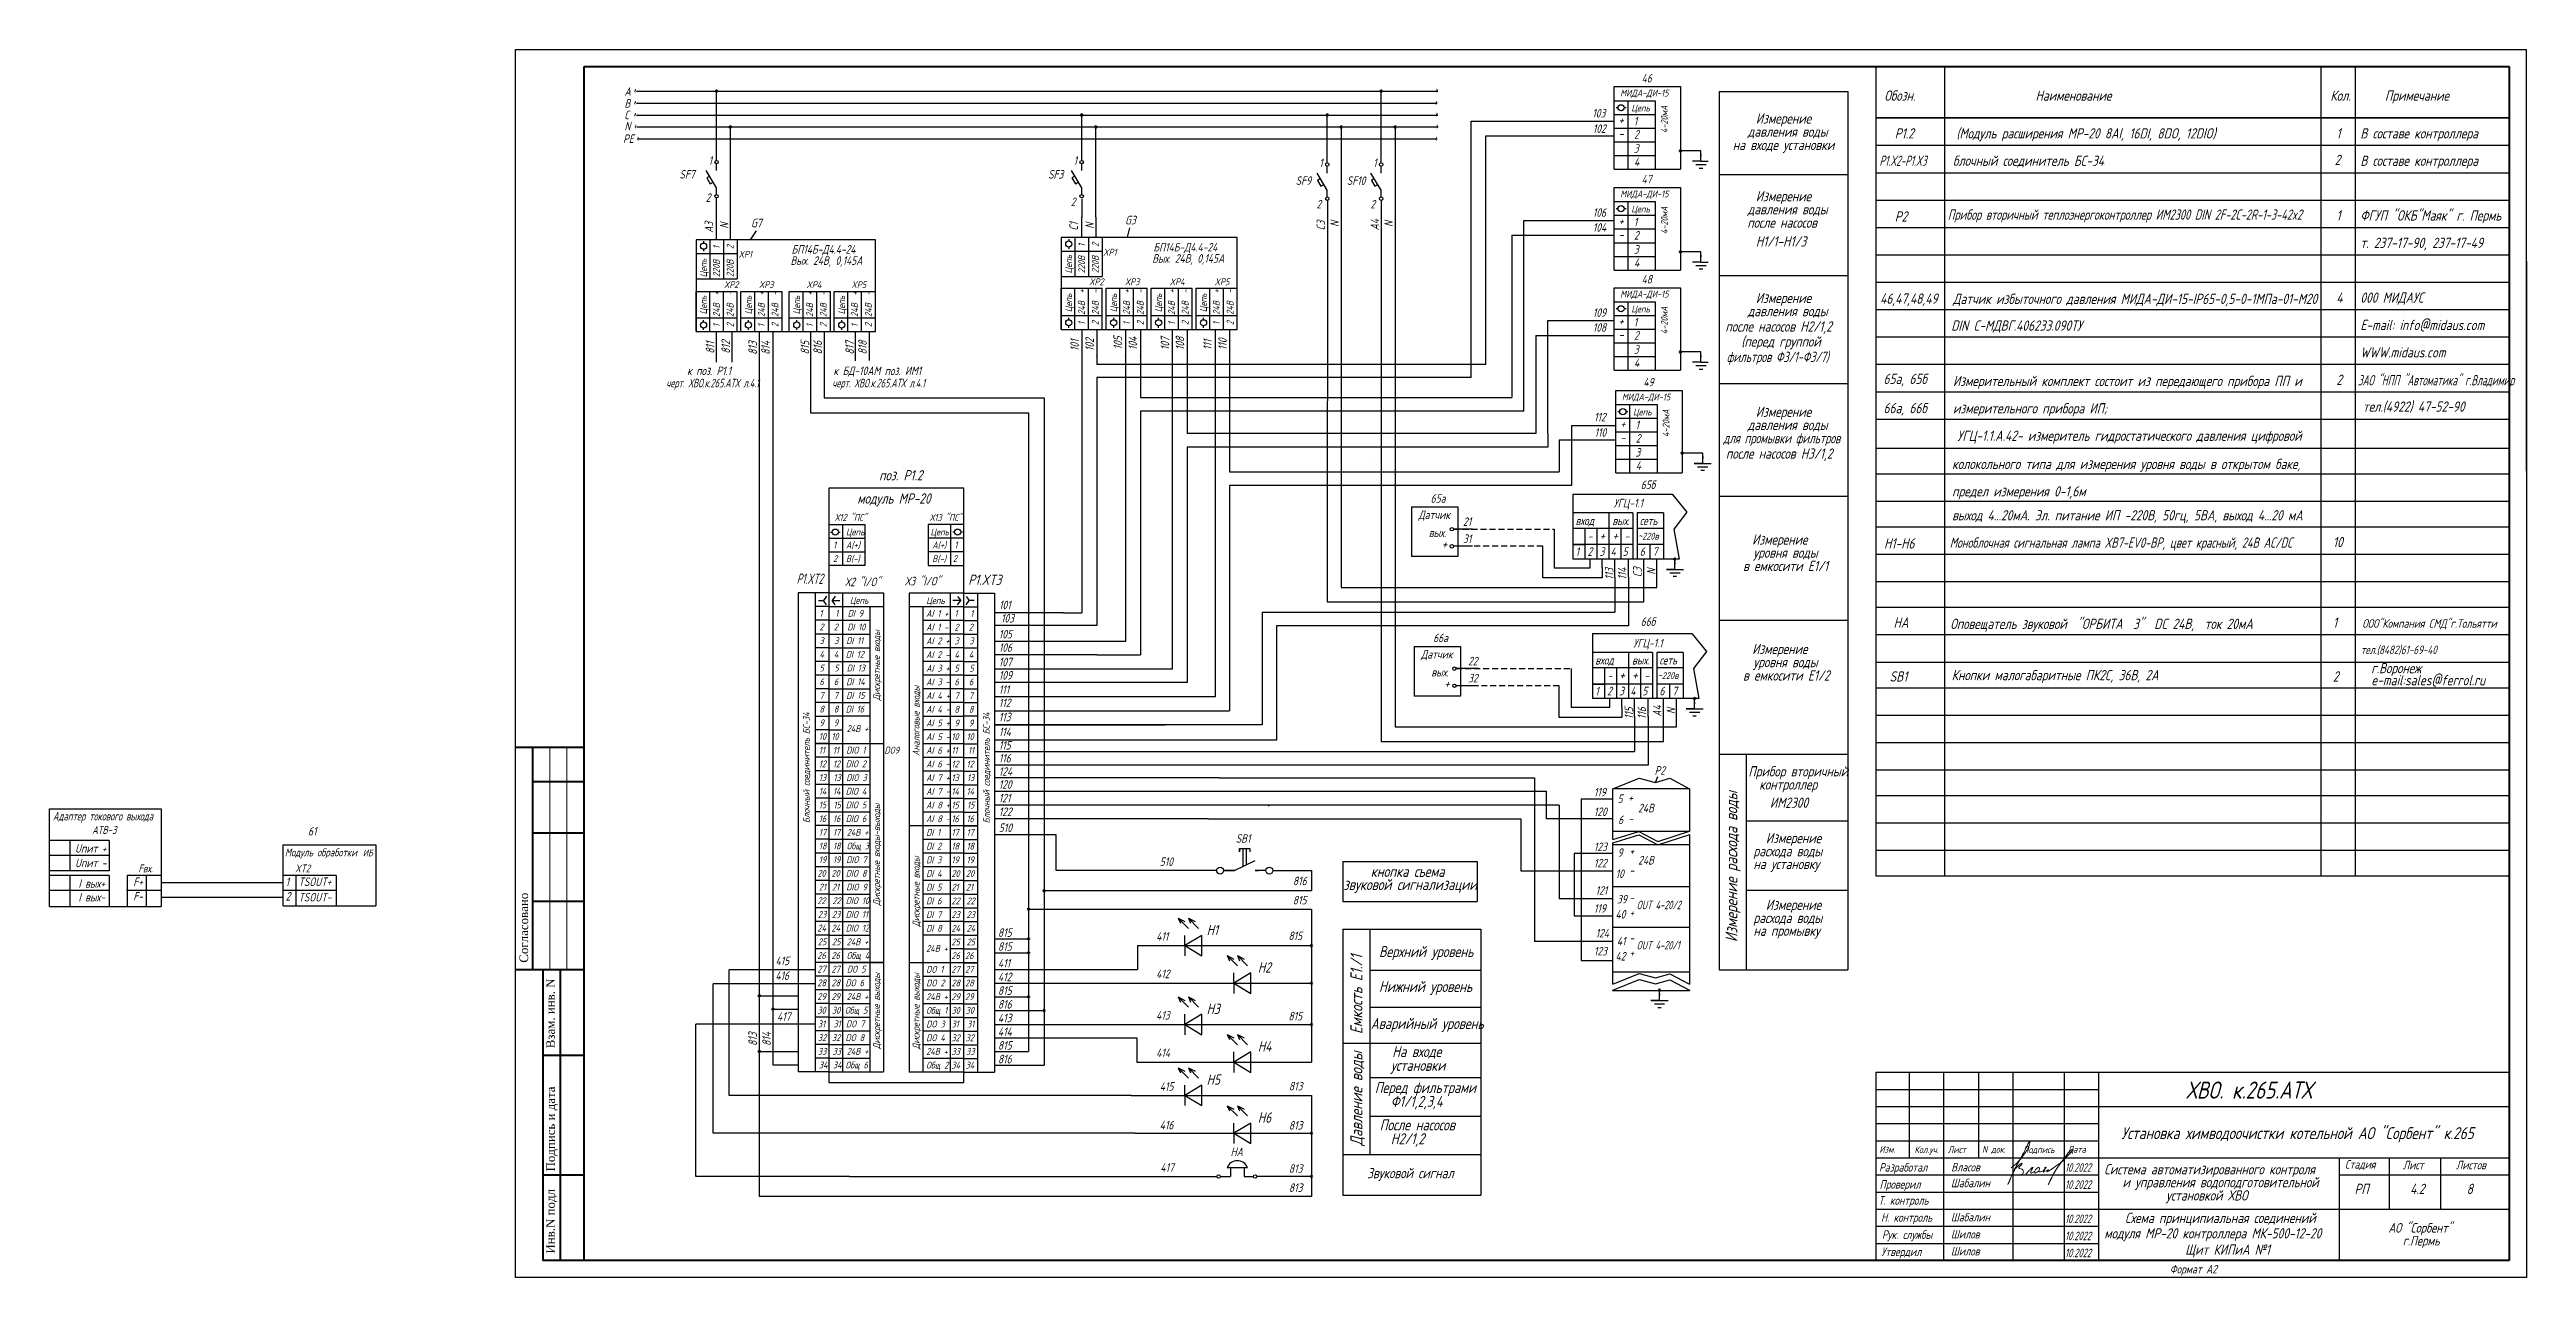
# Model space of a CAD drawing. Header units: millimetres. Extents: x -134 to 738, y -2285 to -279.
# Drawn here: x -134 to 590, y -638 to -279 of the extents above; entities outside this region: 3.
import ezdxf

# ---------------------------------------------------------------- set-up
doc = ezdxf.new("R2010")
doc.units = ezdxf.units.MM
doc.linetypes.add('HIDDEN', pattern=[0.375, 0.25, -0.125])
doc.layers.add('MAIN', color=7, linetype='Continuous', lineweight=50)
doc.layers.add('Текст', color=7, linetype='Continuous', lineweight=50)
doc.layers.add('АСУТП', color=7, linetype='Continuous')
doc.layers.add('проводка', color=184, linetype='Continuous')
doc.styles.add('GOST тип А', font='GOST_A.TTF', dxfattribs={"oblique": 15})
doc.styles.add('ROMANC', font='GOST_A.TTF', dxfattribs={"height": 2.5})
doc.styles.get("Standard").update_dxf_attribs({"font": 'GOST_A.TTF', "oblique": 15})
doc.styles.add('АСУТП', font='GOST_A.TTF', dxfattribs={"oblique": 15})
doc.styles.add('Заголовки', font='TIMES.TTF', dxfattribs={"height": 500})

msp = doc.modelspace()

# ---------------------------------------------------------------- texts
at = {"linetype": 'Continuous', "oblique": 15}
for s, height, style, p in [('А', 2.5, 'ROMANC', (34.12, -292.32)), ('В', 2.5, 'ROMANC', (34.12, -295.81)), ('Цепь', 2, 'GOST тип А', (328.22, -296.91)), ('РЕ', 2.5, 'ROMANC', (33.71, -306.12)), ('N', 2.5, 'ROMANC', (34.12, -302.42)), ('С', 2.5, 'ROMANC', (34.12, -299.18)), ('+', 2.7, 'GOST тип А', (324.49, -300.71)), ('-', 2.7, 'GOST тип А', (324.49, -304.71)), ('давления воды', 3, 'GOST тип А', (362.2, -304.3)), ('Измерение', 3, 'GOST тип А', (364.58, -300.47)), ('на входе установки', 3, 'GOST тип А', (357.85, -308.19)), ('Цепь', 2, 'GOST тип А', (328.22, -326.41)), ('давления воды', 3, 'GOST тип А', (362.2, -327)), ('Измерение', 3, 'GOST тип А', (364.58, -323.17)), ('+', 2.7, 'GOST тип А', (324.49, -330.21)), ('после насосов', 3, 'GOST тип А', (362.1, -330.89)), ('-', 2.7, 'GOST тип А', (324.49, -334.21)), ('Н1/1-Н1/3', 3, 'GOST тип А', (364.6, -336.39)), ('Цепь', 2, 'GOST тип А', (328.22, -355.66)), ('Измерение', 3, 'GOST тип А', (364.58, -352.92)), ('Датчик избыточного давления МИДА-ДИ-15-IP65-0,5-0-1MПа-01-М20', 3, 'GOST тип А', (422.17, -353.18)), ('+', 2.7, 'GOST тип А', (324.49, -359.46)), ('после насосов Н2/1,2', 3, 'GOST тип А', (355.7, -361.25)), ('давления воды', 3, 'GOST тип А', (362.2, -356.75)), ('-', 2.7, 'GOST тип А', (324.49, -363.46)), ('(перед группой ', 3, 'GOST тип А', (360.35, -365.64)), ('Измерительный комплект состоит из передающего прибора ПП и ', 3, 'GOST тип А', (422.17, -377.18)), ('Измерение', 3, 'GOST тип А', (364.58, -386.17)), ('измерительного прибора ИП; ', 3, 'GOST тип А', (422.17, -385.18)), ('+', 2.7, 'GOST тип А', (324.99, -389.51)), ('Цепь', 2, 'GOST тип А', (328.72, -385.72)), ('давления воды', 3, 'GOST тип А', (362.2, -390)), (' УГЦ-1.1.А.42- измеритель гидростатического давления цифровой', 3, 'GOST тип А', (421.92, -393.18)), ('-', 2.7, 'GOST тип А', (324.99, -393.51)), ('после насосов Н3/1,2', 3, 'GOST тип А', (355.85, -398.39)), ('колокольного типа для измерения уровня воды в открытом баке, ', 3, 'GOST тип А', (421.92, -401.43)), ('предел измерения 0-1,6м', 3, 'GOST тип А', (421.92, -409.43)), ('выход 4...20мА. Эл. питание ИП -220В, 50гц, 5ВА, выход 4...20 мА', 3, 'GOST тип А', (421.92, -416.43)), ('+', 3, 'GOST тип А', (272.78, -424.77)), ('-', 2.5, 'GOST тип А', (315.49, -422.26)), ('+', 3, 'GOST тип А', (318.9, -422.27)), ('+', 3, 'GOST тип А', (322.65, -422.27)), ('-', 2.5, 'GOST тип А', (326.24, -422.26)), ('уровня воды ', 3, 'GOST тип А', (363.89, -427.34)), ('Измерение', 3, 'GOST тип А', (363.51, -423.51)), ('в емкосити Е1/1', 3, 'GOST тип А', (360.86, -431.24)), ('101', 2.5, 'GOST тип А', (143.52, -442.4)), ('103', 2.5, 'GOST тип А', (144.09, -446.28)), ('НА', 3, 'АСУТП', (404.82, -447.78)), ('Оповещатель звуковой  "ОРБИТА  3"  DC 24В,  ток 20мА', 3, 'GOST тип А', (421.41, -448.15)), ('Измерение', 3, 'GOST тип А', (363.51, -455.51)), ('-', 2.5, 'GOST тип А', (321.24, -463.01)), ('+', 3, 'GOST тип А', (324.65, -463.02)), ('+', 3, 'GOST тип А', (328.4, -463.02)), ('-', 2.5, 'GOST тип А', (331.99, -463.01)), ('в емкосити Е1/2', 3, 'GOST тип А', (360.86, -463.24)), ('уровня воды ', 3, 'GOST тип А', (363.89, -459.34)), ('SB1', 3, 'АСУТП', (403.68, -463.53)), ('+', 3, 'GOST тип А', (273.53, -465.52)), ('Прибор вторичный', 3, 'GOST тип А', (362.41, -491.27)), ('5', 2.5, 'GOST тип А', (324.18, -499.02)), ('+  ', 2.5, 'GOST тип А', (327.3, -498.68)), ('контроллер', 3, 'GOST тип А', (365.58, -495.1)), ('ИМ2300', 3, 'GOST тип А', (368.7, -500.43)), ('6', 2.5, 'GOST тип А', (324.38, -505.19)), ('- ', 2.5, 'GOST тип А', (327.3, -504.8)), ('24В ', 2.5, 'GOST тип А', (330.23, -501.74)), ('9', 2.5, 'GOST тип А', (324.18, -514.77)), ('+  ', 2.5, 'GOST тип А', (327.66, -514.27)), ('расхода воды ', 3, 'GOST тип А', (363.89, -514.59)), ('Измерение', 3, 'GOST тип А', (367.51, -510.76)), ('кнопка съема', 3.2, 'GOST тип А', (252.11, -520.62)), ('10', 2.5, 'GOST тип А', (323.63, -520.94)), ('- ', 2.5, 'GOST тип А', (327.66, -519.94)), ('24В ', 2.5, 'GOST тип А', (330.23, -516.99)), ('на установку', 3, 'GOST тип А', (363.89, -518.34)), ('звуковой сигнализации', 3.2, 'GOST тип А', (244.14, -524.45)), ('39', 2.5, 'GOST тип А', (324, -528.38)), ('- ', 2.5, 'GOST тип А', (327.66, -527.94)), ('Измерение', 3, 'GOST тип А', (367.51, -530.26)), ('40', 2.5, 'GOST тип А', (323.59, -532.8)), ('+  ', 2.5, 'GOST тип А', (327.66, -532.27)), ('расхода воды ', 3, 'GOST тип А', (363.89, -534.09)), ('Верхний уровень', 3.2, 'GOST тип А', (254.52, -544.03)), ('42', 2.5, 'GOST тип А', (323.59, -545.05)), ('41', 2.5, 'GOST тип А', (324, -540.63)), ('- ', 2.5, 'GOST тип А', (327.66, -539.69)), ('+  ', 2.5, 'GOST тип А', (327.66, -544.02)), ('на промывку', 3, 'GOST тип А', (363.89, -537.84)), ('Нижний уровень', 3.2, 'GOST тип А', (254.52, -554.25)), ('Аварийный уровень', 3.2, 'GOST тип А', (252.11, -565.06)), ('На входе', 3.2, 'GOST тип А', (258.37, -573.26)), ('установки', 3.2, 'GOST тип А', (257.96, -577.3)), ('Перед фильтрами', 3.2, 'GOST тип А', (253.31, -583.77)), ('Ф1/1,2,3,4', 3.2, 'GOST тип А', (257.96, -587.82)), ('После насосов', 3.2, 'GOST тип А', (254.72, -594.69)), ('Н2/1,2', 3.2, 'GOST тип А', (257.96, -598.74)), ('Звуковой сигнал', 3, 'GOST тип А', (251.05, -608.68)), ('Щит КИПиА №1', 3, 'GOST тип А', (490.01, -631.03))]:
    msp.add_text(s, height=height, dxfattribs=dict(at, style=style)).set_placement(p)
at = {"color": 7, "linetype": 'Continuous', "style": 'GOST тип А', "oblique": 15}
for s, height, p in [('103', 2.5, (316.83, -298.66)), ('МИДА-ДИ-15', 2, (324.96, -292.54)), ('102', 2.5, (316.97, -303.18)), ('106', 2.5, (316.97, -327.71)), ('МИДА-ДИ-15', 2, (324.96, -322.04)), ('104', 2.5, (316.97, -332.04)), ('XP1', 2, (67.44, -339.66)), ('БП14Б-Д4.4-24', 2.5, (82.93, -338.46)), ('XP1', 2, (173.96, -339.04)), ('БП14Б-Д4.4-24', 2.5, (188.61, -337.83)), ('XP2', 2, (63.17, -348.52)), ('XP3', 2, (73.39, -348.52)), ('XP4', 2, (87.28, -348.52)), ('XP5', 2, (100.4, -348.52)), ('XP2', 2, (169.84, -347.69)), ('XP3', 2, (180.26, -347.69)), ('XP4', 2, (193.38, -347.69)), ('XP5', 2, (206.5, -347.69)), ('109', 2.5, (316.97, -356.96)), ('МИДА-ДИ-15', 2, (324.96, -351.29)), ('108', 2.5, (316.97, -361.29)), ('к поз. Р1.1', 2.5, (52.41, -373.95)), ('к БД-10АМ поз. ИМ1', 2.5, (95.16, -373.95)), ('МИДА-ДИ-15', 2, (325.46, -381.35)), ('112', 2.5, (317.33, -387.47)), ('110', 2.5, (317.47, -391.98)), ('УГЦ-1.1', 2.5, (323.01, -412.62)), ('105', 2.5, (143.45, -450.91)), ('106', 2.5, (143.45, -454.84)), ('УГЦ-1.1', 2.5, (328.76, -453.55)), ('107', 2.5, (143.45, -459.06)), ('109', 2.5, (143.45, -462.95)), ('111', 2.5, (143.45, -467.11)), ('112', 2.5, (143.45, -471)), ('113', 2.5, (143.45, -475.14)), ('114', 2.5, (143.45, -479.49)), ('115', 2.5, (143.45, -483.41)), ('116', 2.5, (143.45, -487.18)), ('124', 2.5, (143.45, -491.07)), ('120', 2.5, (143.45, -494.84)), ('121', 2.5, (143.45, -498.82)), ('119', 2.5, (317.28, -497.07)), ('510', 2.5, (143.45, -507.5)), ('122', 2.5, (143.45, -502.82)), ('120', 2.5, (317.28, -502.82)), ('Модуль обработки', 2.3, (-65.08, -514.6)), ('ИБ', 2, (-42.33, -514.6)), ('SB1', 2.5, (212.66, -510.63)), ('123', 2.5, (317.28, -513.07)), ('510', 2.5, (190.46, -517.42)), ('122', 2.5, (317.28, -517.82)), ('121', 2.5, (317.78, -525.82)), ('Н1', 3, (204.17, -537.62)), ('119', 2.5, (317.28, -531.07)), ('123', 2.5, (317.28, -543.57)), ('124', 2.5, (317.78, -538.32)), ('416', 2.5, (78.2, -550.73)), ('415', 2.5, (78.23, -546.41)), ('Н2', 3, (219.13, -548.58)), ('417', 2.5, (78.69, -562.67)), ('Н3', 3, (204.17, -560.67)), ('Н4', 3, (219.13, -571.65)), ('Н5', 3, (204.17, -581.36)), ('415', 2.5, (190.48, -583.1)), ('416', 2.5, (190.48, -594.39)), ('Н6', 3, (219.13, -592.44)), ('HA', 2.5, (211.17, -602.22)), ('417', 2.5, (190.67, -606.78)), ('Стадия', 2.5, (536.67, -605.88)), ('Лист', 2.5, (553.61, -606.07)), ('Листов ', 2.5, (569.12, -606.07)), ('АО "Сорбент"', 2.8, (549.32, -624.58))]:
    msp.add_text(s, height=height, dxfattribs=at).set_placement(p)
for s, height, p in [('4-20мА', 2, (338.87, -303.27)), ('4-20мА', 2, (338.87, -332.77)), ('A3', 2.5, (60.04, -332.39)), ('N', 2.5, (64.52, -331.19)), ('C1', 2.5, (166.59, -331.76)), ('C3', 2.5, (238.8, -331.69)), ('А4', 2.5, (254.55, -331.69)), ('4-20мА', 2, (338.87, -362.02)), ('101', 2.5, (166.86, -366.95)), ('102', 2.5, (171.24, -366.95)), ('105', 2.5, (179.47, -366.49)), ('104', 2.5, (183.85, -366.67)), ('107', 2.5, (193.26, -366.67)), ('108', 2.5, (197.63, -366.67)), ('111', 2.5, (205.69, -366.67)), ('110', 2.5, (210.06, -366.67)), ('4-20мА', 2, (339.37, -392.07)), ('113', 2.5, (323.02, -433.79)), ('C3', 2.5, (331.27, -433.04)), ('115', 2.5, (328.77, -474.54)), ('А4', 2.5, (337.02, -473.79))]:
    msp.add_text(s, height=height, rotation=90, dxfattribs=at).set_placement(p)
at = {"linetype": 'Continuous', "style": 'GOST тип А', "oblique": 15}
for s, height, p in [('1', 2, (61.99, -337.12)), ('2', 2, (65.99, -337.12)), ('Цепь', 2, (164.87, -344.26)), ('1', 2, (168.66, -336.49)), ('220В', 2, (168.66, -344.2)), ('2', 2, (172.66, -336.49)), ('220В', 2, (172.66, -344.2)), ('Цепь', 2, (58.19, -345.39)), ('220В', 2, (61.99, -345.32)), ('220В', 2, (65.99, -345.32)), ('Цепь', 2, (58.19, -356.22)), ('24В  +', 2, (61.99, -356.96)), ('24В  -', 2, (65.99, -356.96)), ('Цепь', 2, (71.32, -356.22)), ('24В  +', 2, (75.11, -356.96)), ('24В  -', 2, (79.11, -356.96)), ('Цепь', 2, (85.44, -356.22)), ('24В  +', 2, (89.23, -356.96)), ('24В  -', 2, (93.23, -356.96)), ('Цепь', 2, (98.56, -356.22)), ('24В  +', 2, (102.35, -356.96)), ('24В  -', 2, (106.35, -356.96)), ('Цепь', 2, (164.87, -355.59)), ('24В  +', 2, (168.66, -356.34)), ('24В  -', 2, (172.66, -356.34)), ('Цепь', 2, (177.99, -355.59)), ('24В  +', 2, (181.79, -356.34)), ('24В  -', 2, (185.79, -356.34)), ('Цепь', 2, (191.11, -355.59)), ('24В  +', 2, (194.91, -356.34)), ('24В  -', 2, (198.91, -356.34)), ('Цепь', 2, (204.24, -355.59)), ('24В  +', 2, (208.03, -356.34)), ('24В  -', 2, (212.03, -356.34)), ('1', 2, (61.99, -359.95)), ('2', 2, (65.99, -359.95)), ('1', 2, (75.11, -359.95)), ('2', 2, (79.11, -359.95)), ('1', 2, (89.23, -359.95)), ('2', 2, (93.23, -359.95)), ('1', 2, (102.35, -359.95)), ('2', 2, (106.35, -359.95)), ('1', 2, (168.66, -359.33)), ('2', 2, (172.66, -359.33)), ('1', 2, (181.79, -359.33)), ('2', 2, (185.79, -359.33)), ('1', 2, (194.91, -359.33)), ('2', 2, (198.91, -359.33)), ('1', 2, (208.03, -359.33)), ('2', 2, (212.03, -359.33)), ('Измерение расхода воды', 3.5, (359.2, -539.67)), ('Емкость Е1./1', 3.5, (249.69, -566.57)), ('Давление воды', 3.5, (249.69, -599.19))]:
    msp.add_text(s, height=height, rotation=90, dxfattribs=at).set_placement(p)
for s, height, width, p in [('фильтров Ф3/1-Ф3/7)', 3, 0.9, (356.1, -370.14)), ('для промывки фильтров', 3, 0.9, (355.1, -393.89)), ('OUT 4-20/2', 2.5, 0.8, (329.75, -530.07)), ('OUT 4-20/1', 2.5, 0.8, (329.75, -541.83))]:
    msp.add_text(s, height=height, dxfattribs=dict(at, width=width)).set_placement(p)
at = {"color": 7, "linetype": 'Continuous', "style": 'GOST тип А', "oblique": 15}
for s, height, width, p in [(' черт. ХВО.к.265.АТХ л.4.1', 2.5, 0.8, (45.21, -377.54)), (' черт. ХВО.к.265.АТХ л.4.1', 2.5, 0.8, (93.71, -377.54)), ('Моноблочная сигнальная лампа XB7-EV0-BP, цвет красный, 24В АС/DC', 3, 0.9, (421.23, -424.42)), ('Адаптер токового выхода', 2.5, 0.9, (-132.83, -504.1))]:
    msp.add_text(s, height=height, dxfattribs=dict(at, width=width)).set_placement(p)
at = {"style": 'GOST тип А', "oblique": 15, "width": 0.8}
msp.add_text('ЗАО "НПП "Автоматика" г.Владимир', height=3, dxfattribs=at).set_placement((540.45, -376.96))
at = {"style": 'GOST тип А', "oblique": 15}
msp.add_text('тел.(4922) 47-52-90', height=3, dxfattribs=at).set_placement((541.9, -384.66))
at = {"color": 7, "linetype": 'Continuous', "lineweight": -3, "style": 'GOST тип А', "oblique": 15}
for s, p in [('816', (229.38, -523.05)), ('815', (229.34, -528.66)), ('411', (189.42, -539.25)), ('815', (228.05, -539.09)), ('412', (189.42, -550.22)), ('413', (189.42, -562.31)), ('815', (228.05, -562.55)), ('414', (189.42, -573.29))]:
    msp.add_text(s, height=2.5, dxfattribs=at).set_placement(p)
at = {"color": 7, "linetype": 'Continuous', "oblique": 15}
for s, height, p in [('ХВО. к.265.АТХ', 5, (490.29, -585.42)), ('Установка химводоочистки котельной АО "Сорбент" к.265', 3.5, (471.36, -597.25)), ('Система автоматизированного контроля', 3, (466.36, -607.56)), ('и управления водоподготовительной', 3, (471.69, -611.33)), ('установкой ХВО', 3, (484.45, -615.2)), ('Формат A2', 2.5, (485.53, -636.51))]:
    msp.add_text(s, height=height, dxfattribs=at).set_placement(p)
at = {"color": 0, "linetype": 'Continuous', "oblique": 15}
for s, height, style, p in [('Изм.', 2, 'GOST тип А', (400.67, -601.22)), ('N док.', 2, 'GOST тип А', (430.67, -601.22)), ('Дата', 2, 'GOST тип А', (455.67, -601.22)), ('Разработал', 2.5, 'GOST тип А', (400.58, -606.75)), ('Власов', 2.5, 'GOST тип А', (421.67, -606.7)), ('Проверил', 2.5, 'GOST тип А', (400.74, -611.72)), ('Т. контроль', 2.5, 'GOST тип А', (400.43, -616.41)), ('Шабалин', 2.5, 'GOST тип А', (421.57, -611.31)), ('Н. контроль', 2.5, 'GOST тип А', (401.15, -621.41)), ('Шабалин', 2.5, 'GOST тип А', (421.57, -621.31)), ('Утвердил', 2.5, 'GOST тип А', (401.23, -631.41)), ('Рук. службы', 2.5, 'GOST тип А', (401.43, -626.41)), ('Шилов', 2.5, 'АСУТП', (421.57, -626.29)), ('Шилов', 2.5, 'GOST тип А', (421.57, -631.26)), ('г.Пермь', 2.8, 'GOST тип А', (553.56, -628.34))]:
    msp.add_text(s, height=height, dxfattribs=dict(at, style=style)).set_placement(p)
at = {"color": 7, "style": 'GOST тип А', "oblique": 15}
for s, p in [('Кол.уч.', (410.92, -601.31)), ('Лист', (420.68, -601.31)), ('Подпись', (442.67, -601.31))]:
    msp.add_text(s, height=2, dxfattribs=at).set_placement(p)
at = {"color": 0, "linetype": 'Continuous', "style": 'АСУТП', "oblique": 15, "width": 0.9}
for p in [(454.89, -606.79), (454.89, -611.79), (454.89, -621.79), (454.89, -626.79), (454.89, -631.76)]:
    msp.add_text('10.2022', height=2.5, dxfattribs=at).set_placement(p)
at = {"layer": 'MAIN', "color": 7, "linetype": 'Continuous', "lineweight": -3, "style": 'GOST тип А', "oblique": 15}
for s, height, p in [('46', 2.5, (331.22, -288.45)), ('2', 2.5, (329.02, -304.86)), ('1', 2.5, (328.93, -300.98)), ('1', 2.5, (58.67, -312.49)), ('1', 2.5, (165.31, -312.49)), ('1', 2.5, (237.05, -313.19)), ('1', 2.5, (252.8, -313.19)), ('3', 2.5, (328.93, -308.98)), ('4', 2.5, (329.02, -312.86)), ('SF7', 2.5, (50.19, -316.54)), ('SF3', 2.5, (157.86, -316.54)), ('SF9', 2.5, (230.18, -318.38)), ('SF10', 2.5, (245.11, -318.38)), ('47', 2.5, (331.22, -317.95)), ('2', 2.5, (57.84, -323.34)), ('2', 2.5, (164.48, -324.57)), ('2', 2.5, (236.23, -325.27)), ('2', 2.5, (251.98, -325.27)), ('G7', 2.5, (71.11, -330.75)), ('G3', 2.5, (180.35, -329.91)), ('2', 2.5, (329.02, -334.36)), ('1', 2.5, (328.93, -330.48)), ('Вых. 24В, 0,145А', 2.5, (82.62, -341.74)), ('Вых. 24В, 0,145А', 2.5, (188.29, -341.11)), ('3', 2.5, (328.93, -338.48)), ('4', 2.5, (329.02, -342.36)), ('48', 2.5, (331.22, -347.2)), ('2', 2.5, (329.02, -363.61)), ('1', 2.5, (328.93, -359.73)), ('3', 2.5, (328.93, -367.73)), ('4', 2.5, (329.02, -371.61)), ('49', 2.5, (331.72, -377.26)), ('1', 2.5, (329.43, -389.79)), ('3', 2.5, (329.43, -397.78)), ('2', 2.5, (329.52, -393.67)), ('4', 2.5, (329.52, -401.66)), ('65б', 2.5, (330.97, -407.26)), ('65а', 2.5, (269.6, -411.26)), ('Датчик', 2.5, (266.05, -416.04)), ('вых.', 2.5, (269.05, -421.29)), ('21', 2.5, (279.05, -418.04)), ('вход', 2.5, (311.93, -417.79)), ('вых.', 2.5, (322.68, -417.79)), ('сеть', 2.5, (330.68, -417.79)), ('31', 2.5, (279.05, -423.04)), ('1', 2.5, (311.93, -426.79)), ('2', 2.5, (315.43, -426.79)), ('3', 2.5, (318.93, -426.79)), ('4', 2.5, (322.18, -426.79)), ('5', 2.5, (325.68, -426.79)), ('~220в', 2, (330.18, -422.04)), ('6', 2.5, (330.68, -426.79)), ('7', 2.5, (334.43, -426.79)), ('Н1-Н6', 3, (402.04, -424.66)), ('66б', 2.5, (330.97, -447.26)), ('ООО"Компания СМД"г.Тольятти', 2.5, (541.74, -447.8)), ('Датчик', 2.5, (266.8, -456.79)), ('66а', 2.5, (270.35, -452.01)), ('вых.', 2.5, (269.8, -462.04)), ('22', 2.5, (280.55, -458.79)), ('32', 2.5, (280.55, -463.79)), ('вход', 2.5, (317.68, -458.54)), ('вых.', 2.5, (328.43, -458.54)), ('~220в', 2, (335.93, -462.79)), ('сеть', 2.5, (336.43, -458.54)), ('Кнопки малогабаритные ПК2С, 36В, 2А', 3, (421.8, -463.14)), ('г.Воронеж', 3, (544.35, -461.11)), ('e-mail:sales@ferrol.ru', 3, (544.35, -464.62)), ('1', 2.5, (317.68, -467.54)), ('2', 2.5, (321.18, -467.54)), ('3', 2.5, (324.68, -467.54)), ('4', 2.5, (327.93, -467.54)), ('5', 2.5, (331.43, -467.54)), ('6', 2.5, (336.43, -467.54)), ('7', 2.5, (340.18, -467.54)), ('Р2', 2.5, (335.02, -490.75)), ('АТВ-3', 2.3, (-121.36, -508.04)), ('61', 2.5, (-58.31, -508.51)), ('Uпит +', 2.5, (-126.36, -513.54)), ('Uпит -', 2.5, (-126.36, -517.79)), ('F+', 2.5, (-109.36, -523.29)), ('Fвх.', 2.3, (-107.86, -519.29)), ('1', 2.5, (-64.86, -523.29)), ('XT2', 2.3, (-62.11, -519.29)), ('TSOUT+', 2.5, (-61.11, -523.29)), ('I вых+', 2.5, (-125.36, -523.79)), ('I вых-', 2.5, (-125.36, -527.79)), ('F-', 2.5, (-109.36, -527.54)), ('2', 2.5, (-64.86, -527.54)), ('TSOUT-', 2.5, (-61.11, -527.79)), ('813', 2.5, (228.21, -583.02)), ('813', 2.5, (228.21, -594.47)), ('813', 2.5, (228.21, -607.08)), ('813', 2.5, (228.21, -612.69)), ('Схема принципиальная соединений  ', 3, (472.44, -621.78)), ('модуля МР-20 контроллера МК-500-12-20', 3, (466.38, -626.28))]:
    msp.add_text(s, height=height, dxfattribs=at).set_placement(p)
at = {"layer": 'MAIN', "color": 7, "linetype": 'Continuous', "lineweight": -3, "oblique": 15}
for p in [(38.56, -291.92), (38.56, -295.41), (272.54, -295.47), (272.72, -291.86), (38.56, -298.9), (38.68, -302.33), (272.72, -298.84), (272.79, -302.33), (39.38, -305.9), (272.58, -305.9)]:
    msp.add_text('~', height=2.5, rotation=90, dxfattribs=at).set_placement(p)
at = {"layer": 'MAIN', "color": 7, "linetype": 'Continuous', "lineweight": 50, "style": 'GOST тип А', "oblique": 15}
for s, p in [('N', (171.21, -331.21)), ('N', (242.83, -330.68)), ('N', (258.58, -330.68)), ('114', (326.8, -433.78)), ('N', (335.3, -432.28)), ('116', (332.55, -474.53)), ('N', (341.05, -473.03))]:
    msp.add_text(s, height=2.5, rotation=90, dxfattribs=at).set_placement(p)
at = {"layer": 'MAIN', "color": 7, "linetype": 'Continuous', "lineweight": -3, "style": 'GOST тип А', "oblique": 15}
for s, p in [('811', (60.37, -367.72)), ('812', (64.95, -367.72)), ('813', (72.83, -368.03)), ('814', (76.58, -368.03)), ('815', (88.08, -367.94)), ('816', (91.82, -367.94)), ('817', (101.16, -367.96)), ('818', (104.91, -367.96)), ('813', (72.83, -570.02)), ('814', (76.89, -570.02))]:
    msp.add_text(s, height=2.5, rotation=90, dxfattribs=at).set_placement(p)
at = {"layer": 'MAIN', "color": 7, "linetype": 'Continuous', "lineweight": -3, "style": 'GOST тип А', "oblique": 15, "width": 0.95}
msp.add_text('  тел.(8482)61-69-40', height=2.5, dxfattribs=at).set_placement((538.89, -455.5))
at = {"layer": 'АСУТП', "linetype": 'Continuous', "style": 'АСУТП', "oblique": 15}
for s, height, p in [('Обозн.', 3, (402.14, -293.77)), ('Наименование', 3, (446.29, -293.77)), ('Кол.', 3, (532.42, -293.77)), ('Примечание', 3, (548.35, -293.77)), ('Р1.2', 3, (405.17, -304.81)), ('(Модуль расширения МР-20 8AI, 16DI, 8DO, 12DIO)', 3, (423.17, -304.81)), ('1', 3, (534.17, -304.81)), ('В составе контроллера', 3, (541.17, -304.81)), ('блочный соединитель БС-34', 3, (422.17, -312.81)), ('2', 3, (533.67, -312.56)), ('В составе контроллера', 3, (541.17, -312.81)), ('ФГУП "ОКБ"Маяк" г. Пермь', 3, (541.17, -328.81)), ('Р2', 3, (405.17, -329.1)), ('1', 3, (534.17, -328.81)), ('т. 237-17-90, 237-17-49', 3, (541.17, -336.81)), ('46,47,48,49', 3, (400.9, -353.1)), ('4', 3, (534.17, -352.81)), ('000 МИДАУС', 3, (541.17, -352.81)), ('Е-mail: info@midaus.com', 3, (541.17, -360.81)), ('WWW.midaus.com', 3, (541.17, -368.81)), ('65а, 65б', 3, (401.89, -376.55)), ('2', 3, (534.17, -376.81)), ('66а, 66б', 3, (401.89, -385.1)), (' поз. Р1.2', 3, (106.98, -404.73)), ('модуль МР-20', 3, (102.15, -411.53)), ('Х12 "ПС"', 2, (95.58, -416.57)), ('Цепь', 2, (98.81, -420.81)), ('Х13 "ПС"', 2, (123.3, -416.57)), ('Цепь', 2, (123.5, -420.81)), ('2', 2, (95.08, -428.6)), ('1', 2, (95.08, -424.6)), ('A(+)', 2, (98.82, -424.6)), ('B(-)', 2, (98.82, -428.6)), ('A(+)', 2, (124.04, -424.6)), ('B(-)', 2, (124.03, -428.6)), ('2', 2, (130.05, -428.6)), ('1', 2, (130.49, -424.6)), ('10', 3, (533.17, -424.25)), ('Х2 "I/O"', 2.5, (98.51, -435.66)), ('Х3 "I/O"', 2.5, (116.06, -435.42)), ('Цепь', 2, (99.96, -440.79)), ('Цепь', 2, (122.26, -440.84)), ('2', 2, (91.08, -448.58)), ('1', 2, (91.08, -444.58)), ('2', 2, (95.26, -448.58)), ('1', 2, (95.7, -444.58)), ('DI 10', 2, (99.19, -448.58)), ('DI 9', 2, (99.32, -444.58)), ('AI 1 +', 2, (122.25, -444.63)), ('AI 1 -', 2, (122.25, -448.63)), ('2', 2, (130.52, -448.63)), ('1', 2, (130.52, -444.63)), ('2', 2, (134.7, -448.63)), ('1', 2, (135.14, -444.63)), ('1', 3, (533.17, -447.78)), ('3', 2, (91.08, -452.58)), ('4', 2, (91.08, -456.58)), ('4', 2, (95.27, -456.58)), ('3', 2, (95.41, -452.58)), ('DI 12', 2, (98.76, -456.58)), ('DI 11', 2, (98.89, -452.58)), ('AI 2 +', 2, (122.25, -452.63)), ('AI 2 -', 2, (122.25, -456.63)), ('3', 2, (130.52, -452.63)), ('4', 2, (130.52, -456.63)), ('4', 2, (134.71, -456.63)), ('3', 2, (134.86, -452.63)), ('5', 2, (91.08, -460.58)), ('6', 2, (91.08, -464.58)), ('6', 2, (95.27, -464.58)), ('5', 2, (95.41, -460.58)), ('DI 14', 2, (98.9, -464.58)), ('DI 13', 2, (99.04, -460.58)), ('AI 3 +', 2, (122.25, -460.63)), ('AI 3 -', 2, (122.25, -464.63)), ('5', 2, (130.52, -460.63)), ('6', 2, (130.52, -464.63)), ('6', 2, (134.72, -464.63)), ('5', 2, (134.86, -460.63)), ('2', 3, (533.17, -463.53)), ('7', 2, (91.08, -468.58)), ('7', 2, (95.27, -468.58)), ('DI 15', 2, (98.89, -468.58)), ('AI 4 +', 2, (122.25, -468.63)), ('7', 2, (130.52, -468.63)), ('7', 2, (134.71, -468.63)), ('8', 2, (91.08, -472.58)), ('9', 2, (91.08, -476.58)), ('8', 2, (95.27, -472.58)), ('9', 2, (95.27, -476.58)), ('DI 16', 2, (98.76, -472.58)), ('24В +', 2, (99.03, -478.26)), ('AI 4 -', 2, (122.25, -472.63)), ('AI 5 +', 2, (122.25, -476.63)), ('8', 2, (130.52, -472.63)), ('9', 2, (130.52, -476.63)), ('8', 2, (134.72, -472.63)), ('9', 2, (134.72, -476.63)), ('10', 2, (90.9, -480.58)), ('11', 2, (90.9, -484.58)), ('10', 2, (94.56, -480.58)), ('11', 2, (94.99, -484.58)), ('DIO 1', 2, (98.9, -484.58)), ('DO9', 2, (110.06, -484.58)), ('AI 5 -', 2, (122.25, -480.63)), ('AI 6 +', 2, (122.25, -484.63)), ('10', 2, (129.63, -480.63)), ('11', 2, (129.63, -484.63)), ('10', 2, (134.04, -480.63)), ('11', 2, (134.47, -484.63)), ('12', 2, (90.9, -488.58)), ('13', 2, (90.9, -492.58)), ('12', 2, (95.01, -488.58)), ('13', 2, (95.16, -492.58)), ('DIO 2', 2, (98.76, -488.58)), ('DIO 3', 2, (98.9, -492.58)), ('AI 6 -', 2, (122.25, -488.63)), ('AI 7 +', 2, (122.25, -492.63)), ('12', 2, (129.63, -488.63)), ('13', 2, (129.63, -492.63)), ('12', 2, (134.03, -488.63)), ('13', 2, (134.18, -492.63)), ('14', 2, (90.9, -496.58)), ('15', 2, (90.9, -500.58)), ('14', 2, (95.02, -496.58)), ('15', 2, (95.16, -500.58)), ('DIO 4', 2, (98.76, -496.58)), ('DIO 5', 2, (98.75, -500.58)), ('AI 7 -', 2, (122.25, -496.63)), ('AI 8 +', 2, (122.25, -500.63)), ('14', 2, (129.63, -496.63)), ('15', 2, (129.63, -500.63)), ('14', 2, (134.04, -496.63)), ('15', 2, (134.18, -500.63)), ('16', 2, (90.9, -504.58)), ('16', 2, (95.02, -504.58)), ('DIO 6', 2, (98.76, -504.58)), ('AI 8 -', 2, (122.25, -504.63)), ('16', 2, (129.63, -504.63)), ('16', 2, (134.04, -504.63))]:
    msp.add_text(s, height=height, dxfattribs=at).set_placement(p)
for s, width, p in [('Р1.X2-Р1.X3', 0.8, (400.7, -312.81)), ('Прибор вторичный теплоэнергоконтроллер ИМ2300 DIN 2F-2C-2R-1-3-42x2', 0.9, (420.67, -328.56)), ('Р1.XT2', 0.8, (84.4, -434.98))]:
    msp.add_text(s, height=3, dxfattribs=dict(at, width=width)).set_placement(p)
at = {"layer": 'АСУТП', "linetype": 'Continuous', "lineweight": -3, "style": 'АСУТП', "oblique": 15}
msp.add_text('DIN C-МДВГ.406233.090ТУ ', height=3, dxfattribs=at).set_placement((421.67, -360.99))
at = {"layer": 'АСУТП', "color": 7, "linetype": 'Continuous', "style": 'АСУТП', "oblique": 15}
for s, height, p in [('Р1.XT3', 3, (134.55, -435.27)), ('17', 2, (90.9, -508.58)), ('18', 2, (90.9, -512.58)), ('17', 2, (95.02, -508.58)), ('18', 2, (95.02, -512.58)), ('24В +', 2, (99.03, -508.58)), ('Общ 3', 2, (99.03, -512.58)), ('DI 1', 2, (122.25, -508.63)), ('DI 2', 2, (122.25, -512.63)), ('17', 2, (129.63, -508.63)), ('18', 2, (129.63, -512.63)), ('17', 2, (134.04, -508.63)), ('18', 2, (134.04, -512.63)), ('20', 2, (90.47, -520.58)), ('19', 2, (90.9, -516.58)), ('20', 2, (94.59, -520.58)), ('19', 2, (95.02, -516.58)), ('DIO 8', 2, (98.76, -520.58)), ('DIO 7', 2, (98.9, -516.58)), ('DI 3', 2, (122.25, -516.63)), ('DI 4', 2, (122.25, -520.63)), ('20', 2, (129.63, -520.63)), ('19', 2, (129.63, -516.63)), ('20', 2, (133.85, -520.63)), ('19', 2, (134.04, -516.63)), ('22', 2, (90.46, -528.58)), ('21', 2, (90.9, -524.58)), ('21', 2, (94.74, -524.58)), ('22', 2, (94.86, -528.58)), ('DIO 10', 2, (98.76, -528.58)), ('DIO 9', 2, (98.9, -524.58)), ('DI 5', 2, (122.25, -524.63)), ('DI 6', 2, (122.25, -528.63)), ('21', 2, (129.63, -524.63)), ('22', 2, (129.63, -528.63)), ('21', 2, (133.85, -524.63)), ('22', 2, (134.04, -528.63)), ('24', 2, (90.47, -536.58)), ('23', 2, (90.61, -532.58)), ('24', 2, (94.59, -536.58)), ('23', 2, (94.73, -532.58)), ('DIO 11', 2, (98.75, -532.58)), ('DIO 12', 2, (98.76, -536.58)), ('DI 7', 2, (122.25, -532.63)), ('DI 8', 2, (122.25, -536.63)), ('23', 2, (129.63, -532.63)), ('24', 2, (129.63, -536.63)), ('23', 2, (134.04, -532.63)), ('24', 2, (134.04, -536.63)), ('26', 2, (90.46, -544.58)), ('25', 2, (90.61, -540.58)), ('26', 2, (94.58, -544.58)), ('25', 2, (94.73, -540.58)), ('24В +', 2, (99.03, -540.58)), ('Общ 4', 2, (99.03, -544.58)), ('24В +', 2, (122.25, -542.53)), ('25', 2, (129.63, -540.63)), ('25', 2, (134.04, -540.63)), ('27', 2, (90.47, -548.58)), ('27', 2, (94.59, -548.58)), ('DO 5', 2, (99.1, -548.58)), ('DO 1', 2, (122.25, -548.63)), ('26', 2, (129.63, -544.63)), ('27', 2, (129.63, -548.63)), ('27', 2, (133.61, -548.63)), ('26', 2, (133.61, -544.63)), ('28', 2, (90.47, -552.58)), ('29', 2, (90.47, -556.58)), ('28', 2, (94.59, -552.58)), ('29', 2, (94.59, -556.58)), ('DO 6', 2, (98.66, -552.58)), ('24В +', 2, (99.03, -556.58)), ('24В +', 2, (122.25, -556.63)), ('DO 2', 2, (122.25, -552.63)), ('28', 2, (129.63, -552.63)), ('29', 2, (129.63, -556.63)), ('28', 2, (133.61, -552.63)), ('29', 2, (133.61, -556.63)), ('30', 2, (90.47, -560.58)), ('31', 2, (90.63, -564.58)), ('30', 2, (94.73, -560.58)), ('31', 2, (95.16, -564.58)), ('Общ 5', 2, (98.54, -560.58)), ('DO 7', 2, (98.81, -564.58)), ('DO 3', 2, (122.25, -564.63)), ('Общ 1', 2, (122.25, -560.63)), ('30', 2, (129.63, -560.63)), ('31', 2, (129.63, -564.63)), ('30', 2, (133.75, -560.63)), ('31', 2, (134.18, -564.63)), ('32', 2, (90.63, -568.58)), ('33', 2, (90.63, -572.58)), ('32', 2, (94.72, -568.58)), ('33', 2, (94.88, -572.58)), ('DO 8', 2, (98.67, -568.58)), ('24В +', 2, (99.03, -572.58)), ('24В +', 2, (122.25, -572.63)), ('DO 4', 2, (122.25, -568.63)), ('32', 2, (129.63, -568.63)), ('33', 2, (129.63, -572.63)), ('32', 2, (133.74, -568.63)), ('33', 2, (133.9, -572.63)), ('34', 2, (90.9, -576.58)), ('34', 2, (95.02, -576.58)), ('Общ 6', 2, (98.68, -576.58)), ('Общ 2', 2, (122.25, -576.63)), ('34', 2, (129.63, -576.63)), ('34', 2, (133.75, -576.63))]:
    msp.add_text(s, height=height, dxfattribs=at).set_placement(p)
at = {"layer": 'АСУТП', "linetype": 'Continuous', "style": 'АСУТП', "oblique": 15}
for s, p in [('Дискретные входы', (108.79, -469.06)), ('Аналоговые входы', (120.32, -485.24)), ('Блочный соединитель БС-34', (88.25, -504.92)), ('Блочный соединитель БС-34', (140.84, -504.97)), ('Дискретные входы-выходы', (108.79, -529.02))]:
    msp.add_text(s, height=2, rotation=90, dxfattribs=at).set_placement(p)
at = {"layer": 'АСУТП', "color": 7, "linetype": 'Continuous', "style": 'АСУТП', "oblique": 15}
for s, p in [('Дискретные входы', (120.32, -535.19)), ('Дискретные выходы', (108.79, -570.92)), ('Дискретные выходы', (120.32, -570.97))]:
    msp.add_text(s, height=2, rotation=90, dxfattribs=at).set_placement(p)
at = {"layer": 'АСУТП', "linetype": 'Continuous', "lineweight": 40, "style": 'Заголовки'}
for s, p in [('Согласовано', (5.98, -545.69)), ('Взам. инв. N', (13.78, -570.7)), ('Подпись и дата', (13.83, -606.7)), ('Инв.N подл', (13.78, -630.7))]:
    msp.add_text(s, height=2.5, rotation=90, dxfattribs=at).set_placement(p)
at = {"layer": 'АСУТП', "color": 7, "linetype": 'Continuous', "lineweight": -3, "style": 'АСУТП', "oblique": 15}
for s, p in [('815', (143.22, -538.14)), ('815', (143.22, -542.2)), ('411', (143.22, -547.1)), ('412', (143.22, -551.1)), ('815', (143.22, -555.1)), ('816', (143.22, -559.1)), ('413', (143.22, -563.1)), ('414', (143.22, -567.1)), ('815', (143.22, -571.1)), ('816', (143.22, -575.1))]:
    msp.add_text(s, height=2.5, dxfattribs=at).set_placement(p)
at = {"layer": 'Текст', "color": 7, "lineweight": -3, "style": 'GOST тип А', "oblique": 15}
for s, p in [('РП', (539.47, -613.29, 10)), ('4.2', (555.72, -613.29, 10)), ('8', (572.22, -613.29, 10))]:
    msp.add_text(s, height=3, dxfattribs=at).set_placement(p)

# ---------------------------------------------------------------- blocks, each defined once
blk = doc.blocks.new('Власов')
at = {"layer": 'проводка', "lineweight": 18}
for points in [[(-0.58, 2.47), (1.27, 4.07), (2.73, 5.82), (3.82, 7.33), (4.64, 9.02), (4.84, 10.28), (4.04, 8.93), (3.16, 7.2), (1.39, 3.86), (0.52, 2.26), (-1.55, -2.37), (-0.72, -0.35), (0.34, 1.8), (1.73, 3.31), (2.62, 3.78), (2.31, 3.3), (1.91, 2.96), (1.61, 2.44), (2.21, 2.21), (2.85, 1.83), (2.99, 1.4), (2.77, 0.75), (2.36, 0.49), (2.18, 0.43), (2.07, 0.4), (1.98, 0.4)], [(3.73, 0.66), (4.37, 1.39), (4.91, 2.01), (5.22, 2.29), (5.78, 2.66), (5.59, 2.28), (5.16, 1.05), (5.19, 0.9), (5.7, 1.1), (6.25, 1.38), (6.27, 1.2), (6.3, 1.02), (7.02, 1.21), (7.63, 2.13), (7.63, 2.52), (6.76, 2.22), (6.42, 1.7)]]:
    blk.add_spline(points, degree=3, dxfattribs=at)
for points, knots in [([(9.73, 1.6), (9.73, 1.6), (10.28, 1.61), (10.33, 1.73), (10.3, 1.95), (10.1, 1.88), (9.94, 1.44), (9.82, 1.2), (10.65, 1.75), (14.06, 4.01), (14.83, 4.98), (18.2, 8.2), (16.58, 7.61), (15.42, 5.89), (12.84, 2.54), (12.14, 1.35), (11.17, -0.37), (10.2, -2.51), (10.72, -1.41), (10.96, -1), (11.17, -0.6), (11.31, -0.38), (11.4, -0.29)], [5.202172, 5.202172, 5.202172, 5.202172, 5.207482, 5.981017, 6.074049, 6.477149, 7.534813, 8.416864, 10.873297, 16.080912, 19.105162, 21.731982, 23.469351, 25.755203, 29.311429, 34.513333, 38.416271, 38.862024, 39.053994, 43.961574, 49.897464, 51.239132, 51.239132, 51.239132, 51.239132]), ([(7.53, 1.66), (7.5, 1.54), (7.54, 1.28), (8.01, 1.24), (8.83, 1.57), (9.1, 2.08), (9.9, 2.69), (9.43, 2.64), (9.3, 2.52), (9.14, 2.21), (9.04, 1.25), (8.71, 1.13), (8.92, 1.39), (9.3, 1.54), (9.6, 1.6)], [0, 0, 0, 0, 0.614094, 1.118723, 1.807789, 3.045572, 4.744461, 5.191863, 5.576495, 6.389957, 8.441618, 9.345517, 10.182193, 10.758393, 10.758393, 10.758393, 10.758393])]:
    blk.add_open_spline(points, degree=3, knots=knots, dxfattribs=at)

# ---------------------------------------------------------------- hatches: boundary and pattern name
at = {"lineweight": -3}
h = msp.add_hatch(color=256, dxfattribs=at)
edge = h.paths.add_edge_path()
edge.add_arc((737.34, -2284.6), 0.5, 0, 360)

# ---------------------------------------------------------------- linework, layer by layer
at = {"linetype": 'Continuous'}
for p, q in [((61.04, -311.2), (61.04, -290.97)), ((255.17, -311.9), (255.17, -290.97)), ((65.04, -301.44), (65.04, -334.38)), ((167.68, -311.2), (167.68, -297.95)), ((239.42, -311.9), (239.42, -297.95)), ((348.57, -308.45), (342.57, -308.45)), ((348.57, -309.45), (348.57, -309.95)), ((61.04, -334.38), (61.04, -322.2)), ((167.71, -333.75), (167.71, -327.82)), ((171.8, -327.82), (171.8, -333.75)), ((348.57, -337.95), (342.57, -337.95)), ((348.57, -338.95), (348.57, -339.45)), ((348.57, -367.2), (342.57, -367.2)), ((348.57, -368.2), (348.57, -368.7)), ((349.07, -396.75), (343.07, -396.75)), ((349.07, -397.75), (349.07, -398.25)), ((340.96, -427.75), (340.96, -427.75)), ((340.96, -428.75), (340.96, -429.25)), ((346.71, -468.5), (346.71, -468.5)), ((346.71, -469.5), (346.71, -470)), ((336.46, -553.75), (336.46, -553.75)), ((336.46, -554.75), (336.46, -555.25))]:
    msp.add_line(p, q, dxfattribs=at)
at = {"linetype": 'Continuous', "lineweight": 30}
for p, q in [((323.23, -313.76), (323.23, -289.66)), ((323.23, -289.66), (342.57, -289.66)), ((342.57, -289.66), (342.57, -313.76)), ((323.23, -343.26), (323.23, -319.16)), ((323.23, -319.16), (342.57, -319.16)), ((342.57, -319.16), (342.57, -343.26)), ((55.04, -334.38), (55.04, -361.21)), ((107.41, -334.38), (55.04, -334.38)), ((107.41, -361.21), (107.41, -334.38)), ((161.71, -333.75), (161.71, -360.59)), ((213.08, -333.75), (161.71, -333.75)), ((213.08, -360.59), (213.08, -333.75)), ((323.23, -372.51), (323.23, -348.41)), ((323.23, -348.41), (342.57, -348.41)), ((342.57, -348.41), (342.57, -372.51)), ((55.04, -361.21), (107.41, -361.21)), ((161.71, -360.59), (213.08, -360.59)), ((323.73, -402.56), (323.73, -378.47)), ((323.73, -378.47), (343.07, -378.47)), ((343.07, -378.47), (343.07, -402.56)), ((-133.81, -529.31), (-133.81, -500.72)), ((-133.81, -500.72), (-101.22, -500.72)), ((-101.22, -500.72), (-101.22, -529.31)), ((-65.56, -529.06), (-65.56, -511.22)), ((-65.56, -511.22), (-38.47, -511.22)), ((-38.47, -511.22), (-38.47, -529.06))]:
    msp.add_line(p, q, dxfattribs=at)
at = {"lineweight": 30, "ltscale": 0.5}
for p, q in [((323.23, -293.76), (335.23, -293.76)), ((327.23, -293.76), (327.23, -313.76)), ((335.23, -293.76), (335.23, -313.76)), ((323.23, -297.76), (335.23, -297.76)), ((323.23, -313.76), (342.57, -313.76)), ((323.23, -323.26), (335.23, -323.26)), ((327.23, -323.26), (327.23, -343.26)), ((335.23, -323.26), (335.23, -343.26)), ((323.23, -327.26), (335.23, -327.26)), ((55.04, -334.38), (55.04, -345.87)), ((55.04, -338.38), (67.04, -338.38)), ((59.04, -334.38), (59.04, -345.87)), ((67.04, -334.38), (67.04, -345.87)), ((161.71, -333.75), (161.71, -345.13)), ((161.71, -337.75), (173.71, -337.75)), ((165.71, -333.75), (165.71, -345.13)), ((173.71, -333.75), (173.71, -345.13)), ((55.04, -345.87), (67.04, -345.87)), ((161.71, -345.13), (173.71, -345.13)), ((323.23, -343.26), (342.57, -343.26)), ((55.04, -361.21), (55.04, -349.55)), ((55.04, -349.55), (67.04, -349.55)), ((59.04, -361.21), (59.04, -349.55)), ((67.04, -361.21), (67.04, -349.55)), ((68.16, -361.21), (68.16, -349.55)), ((68.16, -349.55), (80.16, -349.55)), ((72.16, -361.21), (72.16, -349.55)), ((80.16, -361.21), (80.16, -349.55)), ((82.28, -361.21), (82.28, -349.55)), ((82.28, -349.55), (94.28, -349.55)), ((86.28, -361.21), (86.28, -349.55)), ((94.28, -361.21), (94.28, -349.55)), ((95.41, -361.21), (95.41, -349.55)), ((95.41, -349.55), (107.41, -349.55)), ((99.41, -361.21), (99.41, -349.55)), ((107.41, -361.21), (107.41, -349.55)), ((161.71, -360.59), (161.71, -348.59)), ((161.71, -348.59), (173.71, -348.59)), ((165.71, -360.59), (165.71, -348.59)), ((173.71, -360.59), (173.71, -348.59)), ((174.84, -360.59), (174.84, -348.59)), ((174.84, -348.59), (186.84, -348.59)), ((178.84, -360.59), (178.84, -348.59)), ((186.84, -360.59), (186.84, -348.59)), ((187.96, -360.59), (187.96, -348.59)), ((187.96, -348.59), (199.96, -348.59)), ((191.96, -360.59), (191.96, -348.59)), ((199.96, -360.59), (199.96, -348.59)), ((201.08, -360.59), (201.08, -348.59)), ((201.08, -348.59), (213.08, -348.59)), ((205.08, -360.59), (205.08, -348.59)), ((213.08, -360.59), (213.08, -348.59)), ((323.23, -352.51), (335.23, -352.51)), ((327.23, -352.51), (327.23, -372.51)), ((335.23, -352.51), (335.23, -372.51)), ((55.04, -357.21), (67.04, -357.21)), ((68.16, -357.21), (80.16, -357.21)), ((82.28, -357.21), (94.28, -357.21)), ((95.41, -357.21), (107.41, -357.21)), ((161.71, -356.59), (173.71, -356.59)), ((174.84, -356.59), (186.84, -356.59)), ((187.96, -356.59), (199.96, -356.59)), ((201.08, -356.59), (213.08, -356.59)), ((323.23, -356.51), (335.23, -356.51)), ((323.23, -372.51), (342.57, -372.51)), ((323.73, -382.56), (335.73, -382.56)), ((327.73, -382.56), (327.73, -402.56)), ((335.73, -382.56), (335.73, -402.56)), ((323.73, -386.56), (335.73, -386.56)), ((323.73, -402.56), (343.07, -402.56)), ((345.23, -494.88), (345.23, -507.3)), ((345.23, -508.25), (345.23, -552)), ((-133.81, -529.31), (-101.22, -529.31)), ((-65.56, -529.06), (-38.47, -529.06)), ((345.23, -553.75), (345.23, -553.91))]:
    msp.add_line(p, q, dxfattribs=at)
at = {"lineweight": 30}
for p, q in [((324.35, -295.84), (323.83, -295.84)), ((326.68, -295.84), (326.15, -295.84)), ((37.71, -301.44), (59.78, -301.44)), ((61.04, -319.2), (58.04, -314.2)), ((59.02, -315.84), (58.17, -316.35)), ((58.17, -316.35), (59.19, -318.07)), ((59.19, -318.07), (60.05, -317.55)), ((61.04, -314.2), (61.04, -312.2)), ((167.68, -319.2), (164.68, -314.2)), ((165.66, -315.84), (164.8, -316.35)), ((164.8, -316.35), (165.83, -318.07)), ((165.83, -318.07), (166.69, -317.55)), ((167.68, -314.2), (167.68, -312.2)), ((239.42, -319.9), (236.42, -314.9)), ((237.41, -316.54), (236.55, -317.06)), ((236.55, -317.06), (237.58, -318.77)), ((237.58, -318.77), (238.44, -318.26)), ((239.42, -314.9), (239.42, -312.9)), ((255.17, -319.9), (252.17, -314.9)), ((253.16, -316.54), (252.3, -317.06)), ((252.3, -317.06), (253.33, -318.77)), ((253.33, -318.77), (254.19, -318.26)), ((255.17, -314.9), (255.17, -312.9)), ((61.04, -321.2), (61.04, -319.2)), ((167.68, -321.2), (167.68, -319.2)), ((239.42, -321.9), (239.42, -319.9)), ((255.17, -321.9), (255.17, -319.9)), ((324.35, -325.34), (323.83, -325.34)), ((326.68, -325.34), (326.15, -325.34)), ((57.23, -334.86), (57.23, -335.38)), ((57.23, -337.18), (57.23, -337.71)), ((163.91, -334.23), (163.91, -334.76)), ((163.91, -336.56), (163.91, -337.08)), ((57.23, -358.41), (57.23, -357.88)), ((57.23, -360.74), (57.23, -360.21)), ((70.35, -358.41), (70.35, -357.88)), ((70.35, -360.74), (70.35, -360.21)), ((84.47, -358.41), (84.47, -357.88)), ((84.47, -360.74), (84.47, -360.21)), ((97.6, -358.41), (97.6, -357.88)), ((97.6, -360.74), (97.6, -360.21)), ((163.91, -357.78), (163.91, -357.26)), ((163.91, -360.11), (163.91, -359.58)), ((177.03, -357.78), (177.03, -357.26)), ((177.03, -360.11), (177.03, -359.58)), ((190.15, -357.78), (190.15, -357.26)), ((190.15, -360.11), (190.15, -359.58)), ((203.27, -357.78), (203.27, -357.26)), ((203.27, -360.11), (203.27, -359.58)), ((324.35, -354.59), (323.83, -354.59)), ((326.68, -354.59), (326.15, -354.59)), ((324.85, -384.65), (324.33, -384.65)), ((327.18, -384.65), (326.65, -384.65)), ((311.17, -408.75), (340.18, -408.75)), ((311.17, -408.75), (311.17, -427.75)), ((264.05, -412.5), (277.55, -412.5)), ((264.05, -412.5), (264.05, -427)), ((277.55, -412.5), (277.55, -427)), ((328.67, -414.25), (311.17, -414.25)), ((328.67, -418.75), (311.17, -418.75)), ((328.67, -414.25), (328.67, -427.75)), ((329.92, -414.25), (329.92, -427.75)), ((337.67, -414.25), (329.92, -414.25)), ((337.67, -418.75), (329.92, -418.75)), ((337.67, -414.25), (337.67, -427.75)), ((328.67, -423.5), (311.17, -423.5)), ((337.67, -423.5), (329.92, -423.5)), ((277.55, -427), (264.05, -427)), ((342.16, -427.75), (311.17, -427.75)), ((264.8, -453.25), (278.3, -453.25)), ((264.8, -453.25), (264.8, -467.75)), ((278.3, -453.25), (278.3, -467.75)), ((316.92, -449.5), (345.93, -449.5)), ((316.92, -449.5), (316.92, -468.5)), ((334.42, -455), (316.92, -455)), ((334.42, -455), (334.42, -468.5)), ((335.67, -455), (335.67, -468.5)), ((343.42, -455), (335.67, -455)), ((343.42, -455), (343.42, -468.5)), ((334.42, -459.5), (316.92, -459.5)), ((343.42, -459.5), (335.67, -459.5)), ((278.3, -467.75), (264.8, -467.75)), ((334.42, -464.25), (316.92, -464.25)), ((347.91, -468.5), (316.92, -468.5)), ((343.42, -464.25), (335.67, -464.25)), ((322.82, -509.68), (322.82, -494.88)), ((-116.36, -510), (-133.61, -510)), ((-116.36, -510), (-116.36, -518.81)), ((322.82, -552), (322.82, -510.62)), ((-116.36, -518.81), (-133.61, -518.81)), ((-116.36, -520.25), (-133.61, -520.25)), ((-116.36, -520.25), (-116.36, -529.06)), ((-101.22, -520.25), (-111.11, -520.25)), ((-111.11, -520.25), (-111.11, -529.06)), ((-50.11, -520.25), (-65.36, -520.25)), ((-50.11, -520.25), (-50.11, -529.06)), ((322.82, -553.91), (322.82, -553.75)), ((345.23, -553.91), (322.82, -553.91))]:
    msp.add_line(p, q, dxfattribs=at)
for p, q in [((353.87, -291.12), (353.87, -547.74)), ((391.43, -291.12), (391.43, -547.74)), ((348.57, -311.45), (350.67, -311.45)), ((348.57, -340.95), (350.67, -340.95)), ((167.71, -360.61), (167.71, -374.65)), ((172.08, -360.61), (172.08, -370.9)), ((180.47, -360.61), (180.47, -451.86)), ((184.85, -360.61), (184.85, -370.87)), ((194.1, -360.59), (194.1, -372.55)), ((198.47, -360.59), (198.47, -372.55)), ((206.67, -360.59), (206.67, -372.55)), ((210.9, -360.59), (210.9, -372.55)), ((88.48, -370.11), (88.48, -384.99)), ((92.48, -370.12), (92.48, -380.63)), ((285.76, -370.9), (172.08, -370.9)), ((172.08, -374.62), (172.08, -447.13)), ((184.85, -370.87), (184.85, -380.5)), ((198.47, -372.55), (198.47, -391)), ((206.67, -372.55), (206.67, -467.94)), ((210.9, -372.55), (210.9, -402.25)), ((348.57, -370.2), (350.67, -370.2)), ((92.48, -380.63), (156.72, -380.63)), ((156.72, -380.63), (156.72, -559.68)), ((184.85, -380.5), (293.35, -380.5)), ((88.48, -384.99), (152.18, -384.99)), ((152.18, -384.99), (152.18, -571.68)), ((296.88, -384.5), (184.85, -384.5)), ((184.85, -384.5), (184.85, -455.67)), ((310.8, -388.68), (310.8, -402.25)), ((300.35, -391), (198.47, -391)), ((303.88, -395), (198.5, -395)), ((198.5, -395), (198.5, -463.78)), ((303.88, -391), (303.88, -395)), ((307.18, -392.86), (307.18, -402.25)), ((210.9, -402.25), (307.18, -402.25)), ((310.8, -402.25), (310.8, -406.25)), ((310.8, -406.25), (210.9, -406.25)), ((210.9, -406.25), (210.9, -472.07)), ((310.8, -406.25), (310.8, -406.25)), ((340.18, -408.75), (344.42, -414)), ((281.8, -419), (276.3, -419)), ((305.67, -419), (305.67, -430.25)), ((314.67, -418.75), (314.67, -427.75)), ((318.17, -418.75), (318.17, -427.75)), ((321.67, -414.25), (321.67, -427.75)), ((325.17, -418.75), (325.17, -427.75)), ((344.42, -414), (340.67, -419)), ((340.67, -419), (342.16, -427.75)), ((281.8, -424), (276.3, -424)), ((302.42, -433.25), (302.42, -424)), ((311.17, -423.5), (314.67, -423.5)), ((325.17, -423.5), (325.17, -427.75)), ((328.67, -423.5), (328.67, -427.75)), ((333.67, -423.5), (333.67, -427.75)), ((255.17, -431), (255.17, -481)), ((259.26, -431), (259.26, -435)), ((319.67, -433.25), (302.42, -433.25)), ((305.67, -430.25), (305.67, -430.25)), ((305.67, -430.25), (316.17, -430.25)), ((316.17, -430.25), (316.17, -427.75)), ((319.67, -430.25), (319.67, -427.75)), ((319.67, -430.25), (319.67, -433.25)), ((323.42, -433), (323.42, -427.75)), ((323.42, -433), (323.42, -443.25)), ((327.42, -433), (327.42, -427.75)), ((327.42, -433), (327.42, -447.25)), ((331.92, -440.25), (331.92, -427.75)), ((335.67, -436), (335.67, -427.75)), ((239.43, -440.25), (331.92, -440.25)), ((243.51, -436), (335.67, -436)), ((259.26, -435), (259.26, -436)), ((162.41, -443.45), (167.71, -443.45)), ((220.42, -443.25), (220.42, -476.22)), ((220.42, -443.25), (323.42, -443.25)), ((224.63, -447.25), (224.63, -480.67)), ((327.42, -447.25), (224.63, -447.25)), ((172.08, -455.67), (184.85, -455.67)), ((327.42, -455), (327.42, -468.5)), ((343.42, -455), (343.42, -468.5)), ((345.93, -449.5), (350.17, -454.75)), ((350.17, -454.75), (346.42, -459.75)), ((283.6, -459.75), (277.05, -459.75)), ((310.67, -459.75), (310.67, -471)), ((320.42, -459.5), (320.42, -468.5)), ((323.92, -459.5), (323.92, -468.5)), ((330.92, -459.5), (330.92, -468.5)), ((346.42, -459.75), (347.91, -468.5)), ((283.6, -464.75), (277.05, -464.75)), ((307.17, -474), (307.17, -464.75)), ((316.92, -464.25), (320.42, -464.25)), ((321.92, -471), (321.92, -468.5)), ((325.42, -471), (325.42, -468.5)), ((329.17, -473.75), (329.17, -468.5)), ((330.92, -464.25), (330.92, -468.5)), ((333.17, -473.75), (333.17, -468.5)), ((334.42, -464.25), (334.42, -468.5)), ((337.67, -481), (337.67, -468.5)), ((339.42, -464.25), (339.42, -468.5)), ((341.42, -476.75), (341.42, -468.5)), ((259.26, -476.75), (341.42, -476.75)), ((325.42, -474), (307.17, -474)), ((310.67, -471), (310.67, -471)), ((310.67, -471), (321.92, -471)), ((325.42, -471), (325.42, -474)), ((329.17, -473.75), (329.17, -484)), ((333.17, -473.75), (333.17, -488)), ((142.26, -484), (329.17, -484)), ((255.17, -481), (337.67, -481)), ((361.75, -484.73), (361.75, -547.74)), ((333.17, -488), (142.26, -488)), ((207.86, -491.63), (230.47, -491.63)), ((230.47, -491.63), (299.92, -491.63)), ((299.92, -491.63), (299.92, -539.54)), ((335.32, -493.01), (336, -491.25)), ((204.38, -495.6), (303.42, -495.6)), ((303.42, -503.66), (303.42, -495.6)), ((313.54, -497.83), (322.83, -497.83)), ((313.54, -497.83), (313.54, -531.5)), ((345.23, -494.88), (322.82, -494.88)), ((227.23, -503.66), (295.92, -503.66)), ((295.92, -503.66), (295.92, -518.81)), ((322.82, -503.66), (303.42, -503.66)), ((307.17, -499.66), (307.17, -527.04)), ((-127.86, -510), (-127.86, -518.81)), ((345.23, -507.3), (322.82, -507.3)), ((345.23, -511.24), (322.83, -511.24)), ((345.23, -511.24), (322.83, -511.24)), ((345.23, -511.24), (322.83, -511.24)), ((-133.81, -514.25), (-116.36, -514.25)), ((-127.86, -520.25), (-127.86, -529.06)), ((-105.61, -520.25), (-105.61, -529.06)), ((-61.86, -520.25), (-61.86, -529.06)), ((234.77, -518.78), (234.77, -524.68)), ((244.01, -516.13), (244.01, -527.8)), ((283.16, -516.13), (283.16, -527.8)), ((295.92, -518.81), (322.83, -518.81)), ((322.82, -513.79), (311.5, -513.79)), ((311.5, -513.79), (311.5, -532)), ((-133.81, -524.5), (-116.36, -524.5)), ((-111.31, -524.5), (-101.22, -524.5)), ((-101.22, -522.25), (-65.56, -522.25)), ((-101.22, -526.5), (-65.56, -526.5)), ((-65.56, -524.5), (-50.11, -524.5)), ((234.77, -524.68), (170.55, -524.68)), ((322.82, -527.04), (307.17, -527.04)), ((345.23, -523.49), (322.83, -523.49)), ((234.79, -530.03), (234.79, -574.75)), ((311.5, -532), (322.82, -532)), ((313.54, -531.5), (313.54, -545)), ((244.01, -535.85), (244.01, -569.25)), ((251.89, -535.85), (251.89, -569.25)), ((284.27, -535.85), (284.27, -569.25)), ((322.82, -539.54), (299.92, -539.54)), ((345.23, -535.41), (322.83, -535.41)), ((313.54, -545), (322.82, -545)), ((345.23, -548.41), (322.83, -548.41)), ((54.96, -608.16), (54.96, -563.64)), ((89.82, -563.64), (54.96, -563.64)), ((244.01, -569.25), (244.01, -613.59)), ((251.89, -569.25), (251.89, -601.74)), ((284.27, -569.25), (284.27, -613.59)), ((234.79, -584.46), (234.79, -613.98)), ((99.88, -608.16), (54.96, -608.16)), ((234.79, -613.98), (73.51, -613.98))]:
    msp.add_line(p, q)
at = {"color": 7}
for p, q in [((353.87, -291.12), (391.43, -291.12)), ((353.87, -315.29), (391.43, -315.29)), ((353.87, -344.87), (391.43, -344.87)), ((353.87, -376.37), (391.43, -376.37)), ((353.87, -409.31), (391.43, -409.31)), ((353.87, -445.61), (391.43, -445.61)), ((353.87, -484.73), (391.43, -484.73)), ((204.62, -503.66), (227.23, -503.66)), ((361.75, -504.23), (391.43, -504.23)), ((160.22, -508.34), (142.26, -508.34)), ((160.22, -518.78), (160.22, -508.34)), ((209.12, -518.78), (210.91, -518.78)), ((210.91, -518.78), (212.33, -518.78)), ((212.41, -518.78), (212.41, -518.78)), ((244.01, -516.13), (283.16, -516.13)), ((170.55, -524.68), (156.72, -524.68)), ((244.01, -527.8), (283.16, -527.8)), ((361.75, -524.48), (391.43, -524.48)), ((156.72, -530.03), (186.86, -530.03)), ((183.95, -540.71), (183.95, -547.68)), ((244.01, -535.85), (284.27, -535.85)), ((64.73, -584.46), (64.73, -547.75)), ((89.82, -547.77), (64.73, -547.77)), ((251.89, -547.88), (284.27, -547.88)), ((353.87, -547.74), (391.43, -547.74)), ((60.01, -595.54), (60.01, -551.88)), ((89.82, -551.88), (60.01, -551.88)), ((73.51, -555.4), (84.82, -555.4)), ((156.72, -551.68), (184.36, -551.68)), ((156.72, -551.89), (156.72, -575.68)), ((77.51, -559.28), (84.82, -559.28)), ((251.89, -558.64), (284.27, -558.64)), ((183.77, -567.69), (183.77, -574.75)), ((244.01, -569.25), (284.27, -569.25)), ((244.01, -569.25), (284.27, -569.25)), ((73.51, -571.67), (84.82, -571.67)), ((77.51, -575.55), (84.82, -575.55)), ((182.15, -584.46), (64.73, -584.46)), ((251.89, -579.21), (284.27, -579.21)), ((251.89, -590.56), (284.27, -590.56)), ((183.21, -595.54), (60.01, -595.54)), ((244.01, -601.74), (284.27, -601.74)), ((208.16, -608.16), (211.13, -608.16)), ((215.13, -608.16), (217.84, -608.16)), ((244.01, -613.59), (284.27, -613.59))]:
    msp.add_line(p, q, dxfattribs=at)
at = {"color": 7, "linetype": 'Continuous'}
for p, q in [((171.8, -327.82), (171.8, -301.44)), ((243.51, -301.44), (243.51, -436)), ((259.26, -301.44), (259.26, -476.75)), ((348.57, -311.45), (348.57, -308.45)), ((348.57, -311.45), (346.07, -311.45)), ((347.07, -312.45), (350.07, -312.45)), ((348.07, -313.45), (349.07, -313.45)), ((348.07, -313.45), (349.07, -313.45)), ((167.71, -322.48), (167.71, -327.82)), ((239.45, -322.9), (239.43, -440.25)), ((255.2, -322.9), (255.17, -431)), ((181.69, -330.92), (180.94, -333.67)), ((348.57, -340.95), (348.57, -337.95)), ((348.57, -340.95), (346.07, -340.95)), ((347.07, -341.95), (350.07, -341.95)), ((348.07, -342.95), (349.07, -342.95)), ((348.07, -342.95), (349.07, -342.95)), ((348.57, -370.2), (348.57, -367.2)), ((348.57, -370.2), (346.07, -370.2)), ((347.07, -371.2), (350.07, -371.2)), ((348.07, -372.2), (349.07, -372.2)), ((348.07, -372.2), (349.07, -372.2)), ((349.07, -399.75), (349.07, -396.75)), ((346.57, -399.75), (351.57, -399.75)), ((349.07, -399.75), (346.57, -399.75)), ((347.57, -400.75), (350.57, -400.75)), ((348.57, -401.75), (349.57, -401.75)), ((348.57, -401.75), (349.57, -401.75)), ((338.46, -430.75), (343.46, -430.75)), ((340.96, -430.75), (338.46, -430.75)), ((339.46, -431.75), (342.46, -431.75)), ((340.46, -432.75), (341.46, -432.75)), ((340.46, -432.75), (341.46, -432.75)), ((340.96, -430.75), (340.96, -427.75)), ((346.71, -471.5), (346.71, -468.5)), ((344.21, -471.5), (349.21, -471.5)), ((346.71, -471.5), (344.21, -471.5)), ((345.21, -472.5), (348.21, -472.5)), ((346.21, -473.5), (347.21, -473.5)), ((346.21, -473.5), (347.21, -473.5)), ((213.82, -512.28), (216.82, -512.28)), ((213.82, -512.28), (213.82, -512.78)), ((213.82, -512.28), (213.82, -512.78)), ((213.82, -513.28), (213.82, -512.28)), ((213.82, -512.78), (213.82, -513.28)), ((214.82, -517.53), (214.82, -512.28)), ((215.82, -517.03), (215.82, -512.28)), ((216.82, -512.28), (216.82, -512.78)), ((216.82, -512.28), (216.82, -513.28)), ((209.12, -518.78), (212.33, -518.78)), ((212.33, -518.78), (209.12, -518.78)), ((212.33, -518.78), (218.33, -515.78)), ((221.49, -518.78), (218.33, -518.78)), ((218.33, -518.78), (219.37, -518.78)), ((218.33, -518.78), (219.37, -518.78)), ((195.85, -532.65), (196.51, -534.14)), ((195.85, -532.65), (197.85, -533.65)), ((198.85, -535.65), (195.85, -532.65)), ((198.85, -532.65), (200.85, -533.65)), ((198.85, -532.65), (199.51, -534.14)), ((201.85, -535.65), (198.85, -532.65)), ((197.81, -540.71), (197.81, -537.71)), ((202.81, -537.71), (197.81, -540.71)), ((197.81, -540.71), (197.81, -543.71)), ((197.81, -540.71), (202.81, -543.71)), ((202.81, -543.71), (202.81, -537.71)), ((210.15, -543.62), (210.81, -545.1)), ((210.15, -543.62), (212.15, -544.62)), ((213.15, -546.62), (210.15, -543.62)), ((212.11, -551.68), (212.11, -548.68)), ((217.11, -548.68), (212.11, -551.68)), ((213.15, -543.62), (215.15, -544.62)), ((213.15, -543.62), (213.81, -545.1)), ((216.15, -546.62), (213.15, -543.62)), ((217.11, -554.68), (217.11, -548.68)), ((195.85, -555.71), (196.51, -557.19)), ((195.85, -555.71), (197.85, -556.71)), ((198.85, -558.71), (195.85, -555.71)), ((198.85, -555.71), (200.85, -556.71)), ((198.85, -555.71), (199.51, -557.19)), ((201.85, -558.71), (198.85, -555.71)), ((212.11, -551.68), (212.11, -554.68)), ((212.11, -551.68), (217.11, -554.68)), ((333.96, -556.75), (338.96, -556.75)), ((336.46, -556.75), (333.96, -556.75)), ((336.46, -556.75), (336.46, -553.75)), ((197.81, -563.77), (197.81, -560.77)), ((202.81, -560.77), (197.81, -563.77)), ((197.81, -563.77), (197.81, -566.77)), ((197.81, -563.77), (202.81, -566.77)), ((202.81, -566.77), (202.81, -560.77)), ((334.96, -557.75), (337.96, -557.75)), ((335.96, -558.75), (336.96, -558.75)), ((335.96, -558.75), (336.96, -558.75)), ((210.15, -566.69), (210.81, -568.17)), ((210.15, -566.69), (212.15, -567.69)), ((213.15, -569.69), (210.15, -566.69)), ((213.15, -566.69), (215.15, -567.69)), ((213.15, -566.69), (213.81, -568.17)), ((216.15, -569.69), (213.15, -566.69)), ((195.85, -576.4), (196.51, -577.88)), ((195.85, -576.4), (197.85, -577.4)), ((198.85, -579.4), (195.85, -576.4)), ((198.85, -576.4), (200.85, -577.4)), ((198.85, -576.4), (199.51, -577.88)), ((201.85, -579.4), (198.85, -576.4)), ((212.11, -574.75), (212.11, -571.75)), ((217.11, -571.75), (212.11, -574.75)), ((212.11, -574.75), (212.11, -577.75)), ((212.11, -574.75), (217.11, -577.75)), ((217.11, -577.75), (217.11, -571.75)), ((197.81, -584.46), (197.81, -581.46)), ((202.81, -581.46), (197.81, -584.46)), ((197.81, -584.46), (197.81, -587.46)), ((197.81, -584.46), (202.81, -587.46)), ((202.81, -587.46), (202.81, -581.46)), ((210.15, -587.48), (210.81, -588.96)), ((210.15, -587.48), (212.15, -588.48)), ((213.15, -590.48), (210.15, -587.48)), ((212.11, -595.54), (212.11, -592.54)), ((217.11, -592.54), (212.11, -595.54)), ((213.15, -587.48), (215.15, -588.48)), ((213.15, -587.48), (213.81, -588.96)), ((216.15, -590.48), (213.15, -587.48)), ((217.11, -598.54), (217.11, -592.54)), ((212.11, -595.54), (212.11, -598.54)), ((212.11, -595.54), (217.11, -598.54)), ((210.13, -605.57), (216.13, -605.57)), ((211.13, -605.57), (211.13, -608.16)), ((215.13, -605.57), (215.13, -608.16)), ((234.79, -608.15), (218.84, -608.15))]:
    msp.add_line(p, q, dxfattribs=at)
at = {"ltscale": 0.5}
for p, q in [((323.23, -301.76), (335.23, -301.76)), ((323.23, -305.76), (335.23, -305.76)), ((323.23, -309.76), (335.23, -309.76)), ((323.23, -331.26), (335.23, -331.26)), ((63.04, -334.38), (63.04, -345.87)), ((169.71, -333.75), (169.71, -345.13)), ((323.23, -335.26), (335.23, -335.26)), ((323.23, -339.26), (335.23, -339.26)), ((63.04, -361.21), (63.04, -349.55)), ((76.16, -361.21), (76.16, -349.55)), ((90.28, -361.21), (90.28, -349.55)), ((103.41, -361.21), (103.41, -349.55)), ((169.71, -360.59), (169.71, -348.59)), ((182.84, -360.59), (182.84, -348.59)), ((195.96, -360.59), (195.96, -348.59)), ((209.08, -360.59), (209.08, -348.59)), ((60.92, -361.21), (60.92, -370.17)), ((65.46, -361.21), (65.46, -370.17)), ((73.51, -361.21), (73.51, -367)), ((77.51, -361.21), (77.51, -364.76)), ((88.48, -361.21), (88.48, -370.11)), ((92.48, -361.21), (92.48, -370.12)), ((101.56, -361.21), (101.56, -369.73)), ((105.56, -361.21), (105.56, -369.6)), ((323.23, -360.51), (335.23, -360.51)), ((323.23, -364.51), (335.23, -364.51)), ((323.23, -368.51), (335.23, -368.51)), ((323.73, -390.56), (335.73, -390.56)), ((323.73, -394.56), (335.73, -394.56)), ((323.73, -398.56), (335.73, -398.56))]:
    msp.add_line(p, q, dxfattribs=at)
at = {"linetype": 'HIDDEN', "ltscale": 5}
msp.add_line((285.76, -370.9), (285.76, -370.9), dxfattribs=at)
at = {"linetype": 'HIDDEN', "ltscale": 7}
for p, q in [((276.3, -419), (305.67, -419)), ((302.42, -424), (276.3, -424)), ((277.05, -459.75), (310.67, -459.75)), ((307.17, -464.75), (277.05, -464.75))]:
    msp.add_line(p, q, dxfattribs=at)
at = {"color": 0, "linetype": 'ByBlock', "lineweight": 30}
for p, q in [((399.67, -577.72), (399.67, -632.67)), ((535.05, -632.67), (535.05, -602.72)), ((535.05, -607.72), (584.67, -607.72)), ((549.67, -617.72), (549.67, -602.72)), ((564.67, -617.72), (564.67, -602.72))]:
    msp.add_line(p, q, dxfattribs=at)
at = {"color": 0, "linetype": 'Continuous', "lineweight": 30}
for p, q in [((399.67, -577.72), (584.67, -577.72)), ((409.42, -577.72), (409.42, -602.72)), ((419.42, -577.72), (419.42, -632.72)), ((429.67, -577.72), (429.67, -602.72)), ((439.67, -577.72), (439.67, -632.72)), ((454.67, -577.72), (454.67, -632.72)), ((464.67, -577.72), (464.67, -632.72)), ((464.67, -587.72), (584.67, -587.72)), ((399.67, -597.72), (464.67, -597.72)), ((399.67, -602.72), (584.67, -602.72)), ((464.67, -617.72), (584.67, -617.72))]:
    msp.add_line(p, q, dxfattribs=at)
at = {"color": 0, "linetype": 'Continuous'}
for p, q in [((399.67, -582.72), (464.67, -582.72)), ((399.67, -587.72), (464.67, -587.72)), ((399.67, -592.72), (464.67, -592.72)), ((399.67, -607.72), (464.67, -607.72)), ((399.67, -612.72), (464.67, -612.72)), ((399.67, -612.72), (464.67, -612.72)), ((399.67, -617.72), (464.67, -617.72)), ((399.67, -622.72), (464.67, -622.72)), ((399.67, -627.72), (464.67, -627.72))]:
    msp.add_line(p, q, dxfattribs=at)
at = {"color": 7, "ltscale": 0.5}
msp.add_line((99.88, -608.16), (207.16, -608.16), dxfattribs=at)
at = {"linetype": 'Continuous', "lineweight": 30}
for centre in [(325.25, -295.84), (325.25, -325.34), (57.23, -336.28), (163.91, -335.66), (325.25, -354.59), (57.23, -359.31), (70.35, -359.31), (84.47, -359.31), (97.6, -359.31), (163.91, -358.68), (177.03, -358.68), (190.15, -358.68), (203.27, -358.68), (325.75, -384.65)]:
    msp.add_circle(centre, 0.9, dxfattribs=at)
at = {"lineweight": 50, "ltscale": 0.5}
for centre in [(342.57, -308.45), (342.57, -337.95), (342.57, -367.2), (343.07, -396.75), (340.96, -427.75), (346.71, -468.5), (336.46, -553.75)]:
    msp.add_circle(centre, 0.208, dxfattribs=at)
for centre in [(61.04, -311.7), (167.68, -311.7), (239.42, -312.4), (255.17, -312.4), (61.04, -321.7), (167.68, -321.7), (239.42, -322.4), (255.17, -322.4), (275.8, -419), (275.8, -424), (276.55, -459.75), (276.55, -464.75)]:
    msp.add_circle(centre, 0.5)
at = {"color": 7, "linetype": 'Continuous'}
for centre in [(208.12, -518.78), (222.49, -518.78)]:
    msp.add_circle(centre, 1, dxfattribs=at)
at = {"color": 7}
for centre in [(207.66, -608.16), (218.34, -608.16)]:
    msp.add_circle(centre, 0.5, dxfattribs=at)
at = {"lineweight": -3}
msp.add_circle((737.34, -2284.6), 0.5, dxfattribs=at)
msp.add_circle((737.34, -2284.6), 0.5, dxfattribs=at)
at = {"color": 7, "linetype": 'Continuous'}
msp.add_arc((213.13, -606.82), 3.25, 22.61987, 157.38013, dxfattribs=at)
at = {"layer": 'MAIN', "color": 7, "linetype": 'Continuous', "lineweight": 30}
for p, q in [((37.67, -290.97), (271.7, -290.97)), ((37.67, -294.46), (271.52, -294.46)), ((37.67, -297.95), (271.7, -297.95)), ((38.22, -301.44), (271.77, -301.44)), ((38.17, -304.92), (271.56, -304.92))]:
    msp.add_line(p, q, dxfattribs=at)
at = {"layer": 'MAIN', "color": 7, "linetype": 'Continuous', "lineweight": -3}
for p, q in [((37.67, -290.97), (37.67, -290.97)), ((37.67, -294.46), (37.67, -294.46)), ((37.86, -294.03), (37.86, -294.03)), ((271.86, -294.27), (271.86, -294.27)), ((37.52, -300.9), (37.52, -300.9)), ((37.67, -297.95), (37.67, -297.95)), ((37.86, -297.52), (37.86, -297.52)), ((72.59, -331.78), (70.81, -334.39)), ((73.51, -367), (73.51, -613.98)), ((77.51, -364.76), (77.51, -575.55)), ((105.56, -368.54), (105.56, -368.54)), ((105.56, -369.6), (105.56, -369.74))]:
    msp.add_line(p, q, dxfattribs=at)
at = {"layer": 'АСУТП', "linetype": 'Continuous'}
for p, q in [((2.32, -278.81), (589.67, -278.81)), ((399.67, -283.81), (584.67, -283.81)), ((584.67, -298.81), (399.67, -298.81)), ((399.67, -306.81), (584.67, -306.81)), ((399.67, -314.81), (584.67, -314.81)), ((399.67, -322.81), (584.67, -322.81)), ((399.67, -330.81), (584.67, -330.81)), ((399.67, -338.81), (584.67, -338.81)), ((399.67, -346.81), (584.67, -346.81)), ((589.67, -340.69), (589.67, -637.69)), ((399.67, -354.81), (584.67, -354.81)), ((399.67, -362.81), (584.67, -362.81)), ((399.67, -370.81), (584.67, -370.81)), ((399.67, -378.81), (584.67, -378.81)), ((399.67, -386.81), (584.67, -386.81)), ((399.67, -395.31), (584.67, -395.31)), ((2.32, -637.69), (2.32, -402)), ((399.67, -402.81), (584.67, -402.81)), ((399.67, -402.81), (584.67, -402.81)), ((399.67, -410.81), (584.67, -410.81)), ((399.67, -418.31), (584.67, -418.31)), ((399.67, -426.31), (584.67, -426.31)), ((399.67, -434.31), (584.67, -434.31)), ((399.67, -441.81), (584.67, -441.81)), ((399.67, -449.81), (584.67, -449.81)), ((399.67, -457.81), (584.67, -457.81)), ((399.67, -465.31), (584.67, -465.31)), ((399.67, -473.31), (584.67, -473.31)), ((399.67, -473.31), (584.67, -473.31)), ((399.67, -481.31), (584.67, -481.31)), ((399.67, -489.31), (584.67, -489.31)), ((399.67, -496.81), (584.67, -496.81)), ((399.67, -504.81), (584.67, -504.81)), ((399.67, -512.81), (584.67, -512.81)), ((399.67, -520.31), (584.67, -520.31)), ((589.67, -637.69), (2.32, -637.69))]:
    msp.add_line(p, q, dxfattribs=at)
at = {"layer": 'АСУТП', "color": 7, "lineweight": -3}
for p, q in [((2.32, -278.81), (522.84, -278.81)), ((2.32, -402), (2.32, -278.81)), ((2.32, -278.81), (522.84, -278.81)), ((522.84, -278.81), (589.7, -278.81)), ((522.84, -278.81), (555.17, -278.81)), ((589.7, -402), (589.7, -278.81)), ((281.48, -299.78), (323.23, -299.78)), ((281.48, -374.62), (281.48, -299.78)), ((285.76, -370.9), (285.76, -304.05)), ((285.76, -304.05), (323.23, -304.05)), ((296.88, -384.5), (296.88, -328.76)), ((296.88, -328.76), (323.23, -328.76)), ((293.35, -333.09), (323.23, -333.09)), ((293.35, -333.09), (293.35, -380.5)), ((303.88, -358.01), (323.23, -358.01)), ((303.88, -391), (303.88, -358.01)), ((167.71, -368.35), (167.71, -370.03)), ((172.08, -368.35), (172.08, -368.28)), ((180.47, -368.35), (180.47, -368.28)), ((184.85, -368.35), (184.85, -368.28)), ((300.35, -362.34), (323.23, -362.34)), ((300.35, -362.34), (300.35, -391)), ((101.56, -369.73), (101.56, -369.82)), ((167.71, -374.65), (167.71, -443.45)), ((281.48, -374.62), (172.08, -374.62)), ((194.1, -372.55), (194.1, -459.89)), ((310.8, -388.68), (323.73, -388.68)), ((256.88, -392.18), (256.88, -392.18)), ((307.18, -392.86), (323.73, -392.86)), ((252.88, -398.47), (252.88, -398.47)), ((235.22, -406.2), (235.22, -406.2)), ((162.41, -443.45), (142.26, -443.45)), ((172.08, -447.13), (142.26, -447.13)), ((180.47, -451.86), (142.26, -451.86)), ((172.08, -455.67), (142.26, -455.67)), ((194.1, -459.89), (142.26, -459.89)), ((198.5, -463.78), (142.26, -463.78)), ((206.67, -467.94), (142.26, -467.94)), ((142.26, -472.07), (210.9, -472.07)), ((220.42, -476.22), (142.26, -476.22)), ((142.26, -476.22), (192.02, -476.22)), ((224.63, -480.67), (142.26, -480.67)), ((207.86, -491.63), (142.26, -491.63)), ((322.82, -494.88), (330.5, -491.71)), ((330.5, -491.71), (335.32, -493.01)), ((335.32, -493.01), (339.51, -491.8)), ((339.51, -491.8), (345.23, -494.88)), ((142.26, -495.6), (204.38, -495.6)), ((307.17, -499.66), (142.26, -499.66)), ((204.62, -503.66), (142.26, -503.66)), ((222.34, -499.92), (222.34, -499.89)), ((322.82, -509.68), (330.44, -507.34)), ((322.82, -510.62), (330.47, -508.28)), ((330.44, -507.34), (335.94, -510.27)), ((330.47, -508.28), (335.96, -511.21)), ((335.94, -510.27), (345.27, -507.29)), ((335.96, -511.21), (345.3, -508.23)), ((207.12, -518.78), (160.22, -518.78)), ((223.49, -518.78), (234.77, -518.78)), ((322.82, -552), (330.5, -548.83)), ((330.5, -548.83), (335.32, -550.13)), ((335.32, -550.13), (339.51, -548.91)), ((339.51, -548.91), (345.23, -552)), ((322.82, -553.75), (330.5, -550.58)), ((330.5, -550.58), (335.32, -551.88)), ((335.32, -551.88), (339.51, -550.66)), ((339.51, -550.66), (345.23, -553.75)), ((142.26, -563.77), (184.43, -563.77)), ((142.26, -567.69), (183.77, -567.69)), ((234.79, -584.46), (234.79, -608.15))]:
    msp.add_line(p, q, dxfattribs=at)
at = {"layer": 'АСУТП', "linetype": 'Continuous', "lineweight": 40}
for p, q in [((22.32, -632.69), (22.32, -283.81)), ((22.32, -283.81), (584.67, -283.81)), ((584.67, -283.81), (584.67, -632.69)), ((2.31, -482.69), (22.31, -482.69)), ((7.31, -482.69), (7.31, -547.69)), ((7.31, -492.69), (22.31, -492.69)), ((7.31, -507.69), (22.31, -507.69)), ((7.31, -527.69), (22.31, -527.69)), ((2.31, -547.69), (22.32, -547.69)), ((10.41, -572.7), (22.31, -572.7)), ((10.41, -607.7), (22.31, -607.7)), ((584.67, -632.69), (22.32, -632.69))]:
    msp.add_line(p, q, dxfattribs=at)
at = {"layer": 'АСУТП', "linetype": 'Continuous', "lineweight": 30}
for p, q in [((399.67, -283.81), (399.67, -520.31)), ((419.67, -283.81), (419.67, -520.31)), ((529.67, -283.81), (529.67, -520.31)), ((539.67, -283.81), (539.67, -520.31)), ((399.67, -298.81), (584.67, -298.81))]:
    msp.add_line(p, q, dxfattribs=at)
at = {"layer": 'АСУТП', "lineweight": 30}
for p, q in [((133.26, -407.05), (93.82, -407.05)), ((93.82, -407.05), (93.82, -580.68)), ((133.26, -580.68), (133.26, -407.05)), ((94.29, -419.84), (94.82, -419.84)), ((96.62, -419.84), (97.15, -419.84)), ((130.55, -419.84), (130.03, -419.84)), ((132.88, -419.84), (132.35, -419.84)), ((90.76, -439.83), (92.28, -439.83)), ((94.75, -439.83), (97.07, -439.83)), ((132.34, -439.87), (130.01, -439.87)), ((136.32, -439.87), (134.8, -439.87))]:
    msp.add_line(p, q, dxfattribs=at)
at = {"layer": 'АСУТП', "lineweight": 30, "ltscale": 0.5}
for p, q in [((93.82, -417.65), (104.32, -417.65)), ((97.82, -417.65), (97.82, -429.65)), ((104.32, -417.65), (104.32, -429.65)), ((133.36, -417.65), (122.86, -417.65)), ((122.86, -417.65), (122.86, -429.65)), ((129.36, -417.65), (129.36, -429.65)), ((93.82, -421.65), (104.32, -421.65)), ((133.36, -421.65), (122.86, -421.65)), ((104.32, -429.65), (93.82, -429.65)), ((122.86, -429.65), (133.36, -429.65)), ((93.82, -437.63), (84.82, -437.63)), ((84.82, -437.63), (84.82, -577.63)), ((89.82, -437.63), (89.82, -577.63)), ((93.18, -438.59), (92.28, -439.83)), ((93.18, -441.07), (92.28, -439.83)), ((93.82, -437.63), (109.82, -437.63)), ((95.65, -438.59), (94.75, -439.83)), ((95.65, -441.07), (94.75, -439.83)), ((97.82, -437.63), (97.82, -577.63)), ((109.82, -437.63), (109.82, -577.63)), ((133.26, -437.68), (117.26, -437.68)), ((117.26, -437.68), (117.26, -577.68)), ((129.26, -437.68), (129.26, -577.68)), ((131.44, -438.63), (132.34, -439.87)), ((131.44, -441.11), (132.34, -439.87)), ((133.26, -437.68), (142.26, -437.68)), ((133.9, -438.63), (134.8, -439.87)), ((133.9, -441.11), (134.8, -439.87)), ((137.26, -437.68), (137.26, -577.68)), ((142.26, -437.68), (142.26, -577.68)), ((93.82, -441.63), (89.82, -441.63)), ((93.82, -441.63), (109.82, -441.63)), ((105.82, -441.63), (105.82, -577.63)), ((133.26, -441.68), (117.26, -441.68)), ((121.26, -441.68), (121.26, -577.68)), ((133.26, -441.68), (137.26, -441.68)), ((89.82, -481.63), (109.82, -481.63))]:
    msp.add_line(p, q, dxfattribs=at)
at = {"layer": 'АСУТП', "ltscale": 0.5}
for p, q in [((93.82, -425.65), (104.32, -425.65)), ((93.82, -425.65), (104.32, -425.65)), ((133.36, -425.65), (122.86, -425.65)), ((133.36, -425.65), (122.86, -425.65)), ((93.82, -445.63), (89.82, -445.63)), ((93.82, -445.63), (105.82, -445.63)), ((133.26, -445.68), (121.26, -445.68)), ((133.26, -445.68), (137.26, -445.68)), ((93.82, -449.63), (89.82, -449.63)), ((93.82, -453.63), (89.82, -453.63)), ((93.82, -449.63), (105.82, -449.63)), ((93.82, -453.63), (105.82, -453.63)), ((133.26, -449.68), (121.26, -449.68)), ((133.26, -453.68), (121.26, -453.68)), ((133.26, -449.68), (137.26, -449.68)), ((133.26, -453.68), (137.26, -453.68)), ((93.82, -457.63), (89.82, -457.63)), ((93.82, -461.63), (89.82, -461.63)), ((93.82, -457.63), (105.82, -457.63)), ((93.82, -461.63), (105.82, -461.63)), ((133.26, -457.68), (121.26, -457.68)), ((133.26, -461.68), (121.26, -461.68)), ((133.26, -457.68), (137.26, -457.68)), ((133.26, -461.68), (137.26, -461.68)), ((93.82, -465.63), (89.82, -465.63)), ((93.82, -469.63), (89.82, -469.63)), ((93.82, -465.63), (105.82, -465.63)), ((93.82, -469.63), (105.82, -469.63)), ((133.26, -465.68), (121.26, -465.68)), ((133.26, -469.68), (121.26, -469.68)), ((133.26, -465.68), (137.26, -465.68)), ((133.26, -469.68), (137.26, -469.68)), ((89.82, -473.63), (93.82, -473.63)), ((105.82, -473.63), (93.82, -473.63)), ((121.26, -473.68), (133.26, -473.68)), ((137.26, -473.68), (133.26, -473.68)), ((93.82, -477.63), (89.82, -477.63)), ((93.82, -481.63), (89.82, -481.63)), ((93.82, -477.63), (97.82, -477.63)), ((93.82, -481.63), (105.82, -481.63)), ((133.26, -477.68), (121.26, -477.68)), ((133.26, -481.68), (121.26, -481.68)), ((133.26, -477.68), (137.26, -477.68)), ((133.26, -481.68), (137.26, -481.68)), ((93.82, -485.63), (89.82, -485.63)), ((93.82, -489.63), (89.82, -489.63)), ((93.82, -485.63), (105.82, -485.63)), ((93.82, -489.63), (105.82, -489.63)), ((133.26, -485.68), (121.26, -485.68)), ((133.26, -489.68), (121.26, -489.68)), ((133.26, -485.68), (137.26, -485.68)), ((133.26, -489.68), (137.26, -489.68)), ((93.82, -493.63), (89.82, -493.63)), ((93.82, -497.63), (89.82, -497.63)), ((93.82, -493.63), (105.82, -493.63)), ((93.82, -497.63), (105.82, -497.63)), ((133.26, -493.68), (121.26, -493.68)), ((133.26, -497.68), (121.26, -497.68)), ((133.26, -493.68), (137.26, -493.68)), ((133.26, -497.68), (137.26, -497.68)), ((93.82, -501.63), (89.82, -501.63)), ((93.82, -501.63), (105.82, -501.63)), ((133.26, -501.68), (121.26, -501.68)), ((133.26, -501.68), (137.26, -501.68)), ((186.86, -530.03), (234.79, -530.03)), ((183.95, -540.71), (234.79, -540.71)), ((184.36, -551.68), (234.79, -551.68)), ((184.43, -563.77), (234.79, -563.77)), ((183.77, -574.75), (234.79, -574.75)), ((182.15, -584.46), (234.79, -584.46)), ((183.21, -595.54), (234.79, -595.54))]:
    msp.add_line(p, q, dxfattribs=at)
at = {"layer": 'АСУТП', "linetype": 'Continuous', "lineweight": 15}
for p, q in [((12.31, -482.69), (12.31, -547.69)), ((17.31, -482.69), (17.31, -547.69))]:
    msp.add_line(p, q, dxfattribs=at)
at = {"layer": 'АСУТП', "color": 7, "ltscale": 0.5}
for p, q in [((93.82, -505.63), (89.82, -505.63)), ((93.82, -505.63), (105.82, -505.63)), ((133.26, -505.68), (117.26, -505.68)), ((133.26, -505.68), (137.26, -505.68)), ((93.82, -509.63), (89.82, -509.63)), ((93.82, -513.63), (89.82, -513.63)), ((93.82, -509.63), (105.82, -509.63)), ((93.82, -513.63), (105.82, -513.63)), ((133.26, -509.68), (121.26, -509.68)), ((133.26, -513.68), (121.26, -513.68)), ((133.26, -509.68), (137.26, -509.68)), ((133.26, -513.68), (137.26, -513.68)), ((93.82, -517.63), (89.82, -517.63)), ((93.82, -517.63), (105.82, -517.63)), ((133.26, -517.68), (121.26, -517.68)), ((133.26, -517.68), (137.26, -517.68)), ((93.82, -521.63), (89.82, -521.63)), ((93.82, -525.63), (89.82, -525.63)), ((93.82, -521.63), (105.82, -521.63)), ((93.82, -525.63), (105.82, -525.63)), ((133.26, -521.68), (121.26, -521.68)), ((133.26, -525.68), (121.26, -525.68)), ((133.26, -521.68), (137.26, -521.68)), ((133.26, -525.68), (137.26, -525.68)), ((93.82, -529.63), (89.82, -529.63)), ((93.82, -533.63), (89.82, -533.63)), ((93.82, -529.63), (105.82, -529.63)), ((93.82, -533.63), (105.82, -533.63)), ((133.26, -529.68), (121.26, -529.68)), ((133.26, -533.68), (121.26, -533.68)), ((133.26, -529.68), (137.26, -529.68)), ((133.26, -533.68), (137.26, -533.68)), ((152.18, -530.03), (156.72, -530.03)), ((93.82, -537.63), (89.82, -537.63)), ((93.82, -541.63), (89.82, -541.63)), ((93.82, -537.63), (105.82, -537.63)), ((93.82, -541.63), (105.82, -541.63)), ((133.26, -537.68), (121.26, -537.68)), ((133.26, -541.68), (129.26, -541.68)), ((133.26, -537.68), (137.26, -537.68)), ((133.26, -541.68), (137.26, -541.68)), ((142.26, -538.73), (152.18, -538.73)), ((93.82, -545.63), (89.82, -545.63)), ((93.82, -549.63), (89.82, -549.63)), ((93.82, -545.63), (109.82, -545.63)), ((93.82, -549.63), (105.82, -549.63)), ((133.26, -545.68), (117.26, -545.68)), ((133.26, -549.68), (121.26, -549.68)), ((133.26, -545.68), (137.26, -545.68)), ((133.26, -549.68), (137.26, -549.68)), ((142.26, -542.78), (152.18, -542.78)), ((142.26, -547.68), (183.95, -547.68)), ((93.82, -553.63), (89.82, -553.63)), ((93.82, -553.63), (105.82, -553.63)), ((133.26, -553.68), (121.26, -553.68)), ((133.26, -553.68), (137.26, -553.68)), ((142.26, -551.68), (156.72, -551.68)), ((142.26, -555.68), (152.18, -555.68)), ((93.82, -557.63), (89.82, -557.63)), ((93.82, -561.63), (89.82, -561.63)), ((93.82, -557.63), (105.82, -557.63)), ((93.82, -561.63), (105.82, -561.63)), ((133.26, -557.68), (121.26, -557.68)), ((133.26, -561.68), (121.26, -561.68)), ((133.26, -557.68), (137.26, -557.68)), ((133.26, -561.68), (137.26, -561.68)), ((142.26, -559.68), (156.72, -559.68)), ((93.82, -565.63), (89.82, -565.63)), ((93.82, -569.63), (89.82, -569.63)), ((93.82, -565.63), (105.82, -565.63)), ((93.82, -569.63), (105.82, -569.63)), ((133.26, -565.68), (121.26, -565.68)), ((133.26, -569.68), (121.26, -569.68)), ((133.26, -565.68), (137.26, -565.68)), ((133.26, -569.68), (137.26, -569.68)), ((93.82, -573.63), (89.82, -573.63)), ((93.82, -573.63), (105.82, -573.63)), ((133.26, -573.68), (121.26, -573.68)), ((133.26, -573.68), (137.26, -573.68)), ((142.26, -571.68), (152.18, -571.68)), ((142.26, -575.68), (156.72, -575.68))]:
    msp.add_line(p, q, dxfattribs=at)
at = {"layer": 'АСУТП', "color": 7, "lineweight": 30, "ltscale": 0.5}
for p, q in [((137.26, -505.68), (117.26, -505.68)), ((109.82, -545.63), (89.82, -545.63)), ((137.26, -545.68), (117.26, -545.68)), ((93.82, -577.63), (84.82, -577.63)), ((93.82, -577.63), (109.82, -577.63)), ((133.26, -577.68), (117.26, -577.68)), ((133.26, -577.68), (142.26, -577.68))]:
    msp.add_line(p, q, dxfattribs=at)
at = {"layer": 'АСУТП', "lineweight": 40}
for p, q in [((10.32, -547.69), (10.32, -632.69)), ((15.32, -547.69), (15.32, -632.69)), ((22.32, -632.69), (10.32, -632.69))]:
    msp.add_line(p, q, dxfattribs=at)
at = {"layer": 'АСУТП', "color": 7, "lineweight": 30}
msp.add_line((93.82, -580.68), (133.26, -580.68), dxfattribs=at)
msp.add_line((93.82, -580.68), (133.26, -580.68), dxfattribs=at)
at = {"layer": 'АСУТП'}
for p, q in [((22.32, -632.69), (395.26, -632.69)), ((67.7, -637.69), (2.32, -637.69))]:
    msp.add_line(p, q, dxfattribs=at)
at = {"layer": 'АСУТП', "lineweight": 50, "ltscale": 0.5}
for centre in [(61.04, -290.97), (255.17, -290.97), (65.04, -301.44), (167.68, -297.95), (171.8, -301.44), (239.42, -297.95), (243.51, -301.44), (259.26, -301.44), (234.79, -540.71), (234.79, -551.68), (234.79, -563.77), (234.79, -595.54), (234.79, -608.15)]:
    msp.add_circle(centre, 0.208, dxfattribs=at)
at = {"layer": 'АСУТП', "linetype": 'Continuous', "lineweight": 30}
for centre in [(95.72, -419.84), (131.45, -419.84)]:
    msp.add_circle(centre, 0.9, dxfattribs=at)
at = {"layer": 'АСУТП', "color": 7, "lineweight": 50, "ltscale": 0.5}
for centre in [(156.72, -524.68), (152.18, -530.03), (152.18, -538.73), (152.18, -542.78), (73.51, -555.4), (152.18, -555.68), (77.51, -559.28), (156.72, -559.68), (73.51, -571.67)]:
    msp.add_circle(centre, 0.208, dxfattribs=at)

# ---------------------------------------------------------------- block references
at = {"color": 0, "lineweight": 15}
msp.add_blockref('Власов', (439.78, -608.12, -10), dxfattribs=at)

msp.set_redraw_order([(e.dxf.handle, doc.entitydb.next_handle()) for e in msp.query("TEXT MTEXT ATTDEF DIMENSION ARC_DIMENSION")])  # texts and dimensions are drawn at this point

doc.saveas('drawing.dxf')
